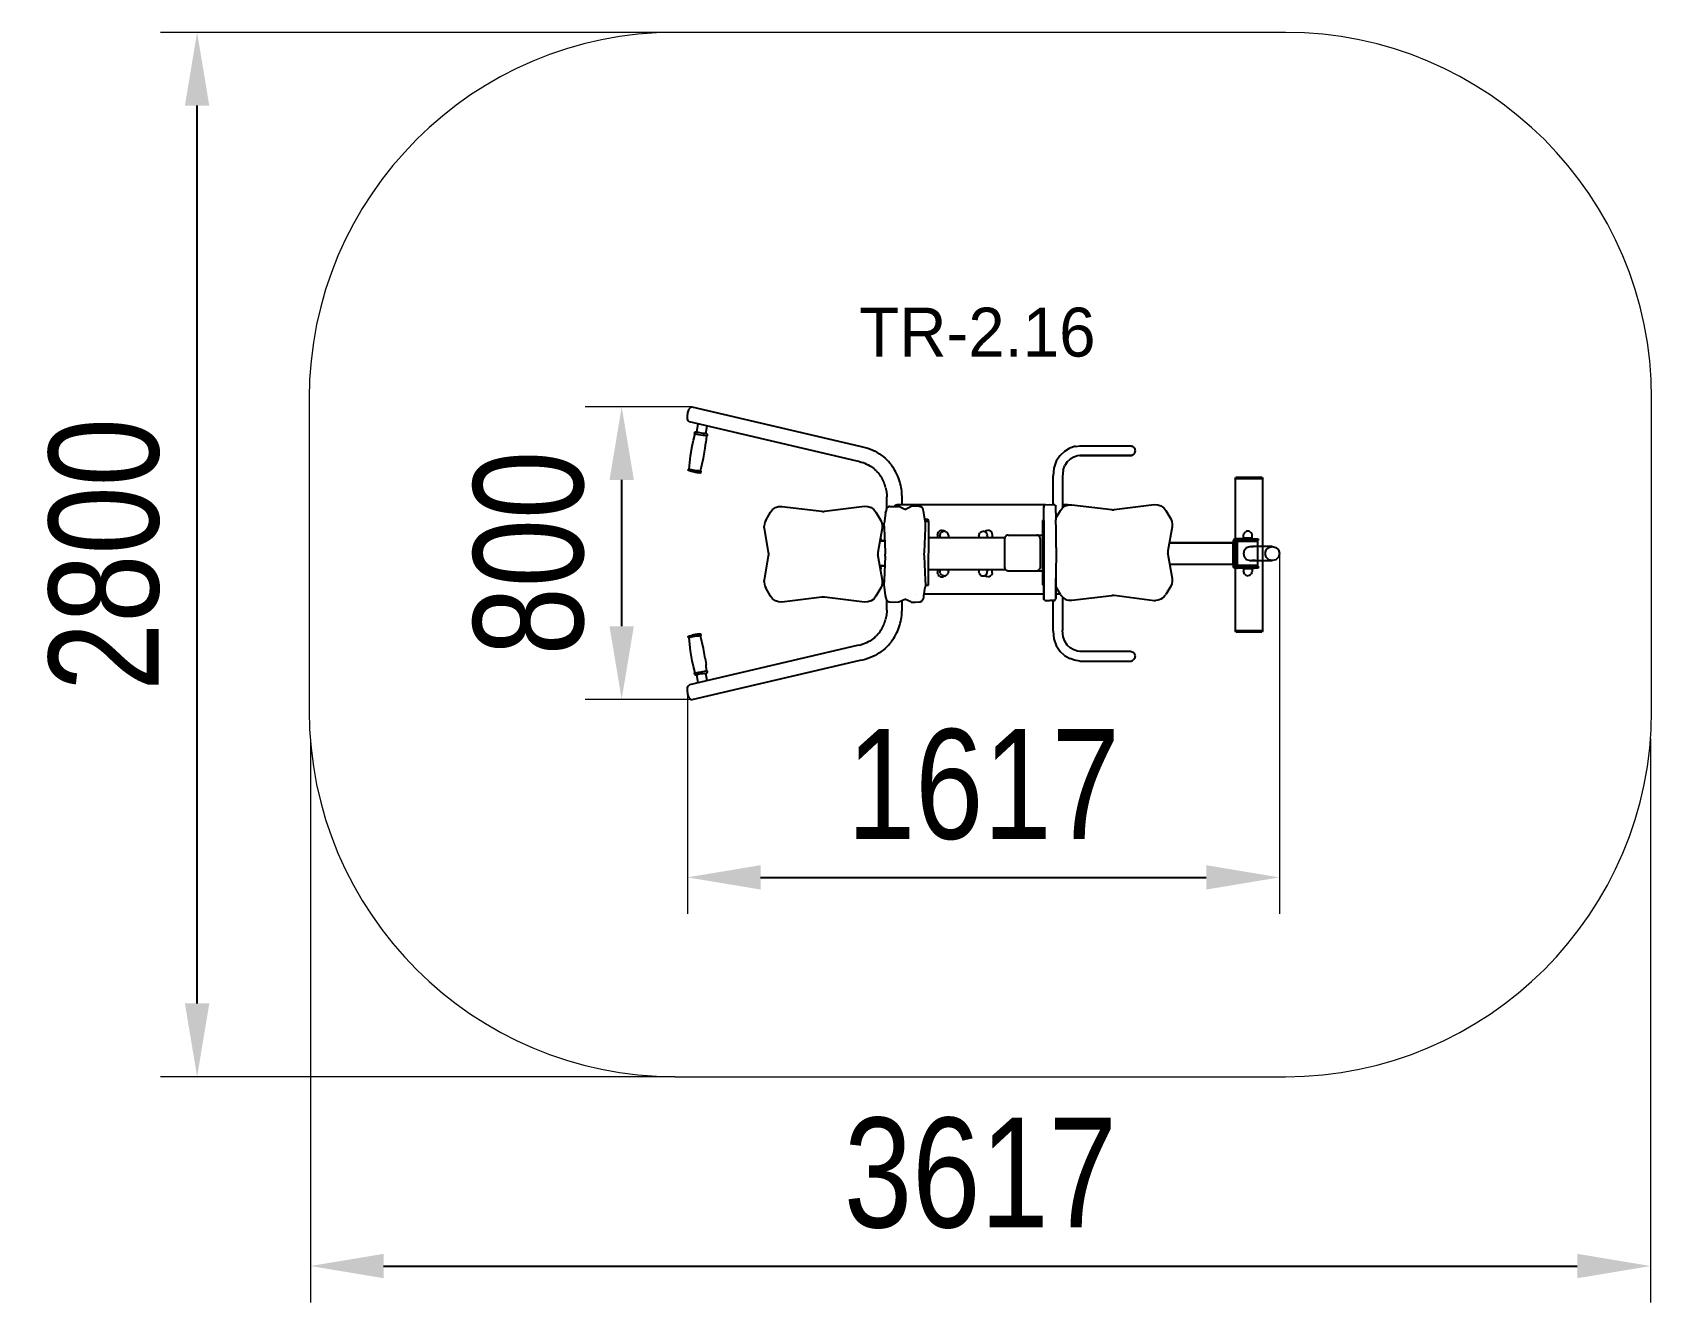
# Model space of a CAD drawing. Header units: millimetres. Extents: x -2631 to 1793, y -2071 to 1400.
import ezdxf

# ---------------------------------------------------------------- set-up
doc = ezdxf.new("R2010")
doc.units = ezdxf.units.MM
for name, color, linetype in [('DIKOM_АРТИКУЛ', 7, 'Continuous'), ('DIKOM_ЗОНА', 80, 'Continuous'), ('DIKOM_ОБЪЕКТ', 7, 'Continuous'), ('DIKOM_РАЗМЕР_ЗОНА', 7, 'Continuous'), ('DIKOM_РАЗМЕР_ОБЪЕКТА', 7, 'Continuous')]:
    doc.layers.add(name, color=color, linetype=linetype)
doc.styles.add('Qitele', font='', dxfattribs={"height": 300})
doc.styles.add('style1', font='arial.ttf', dxfattribs={"width": 0.8})
doc.styles.get('Qitele').set_extended_font_data('Ubuntu')
doc.dimstyles.new('1-50', dxfattribs={"dimtxt": 300, "dimasz": 200, "dimexe": 100, "dimexo": 0, "dimgap": 100, "dimtad": 1, "dimdec": 0, "dimtxsty": 'style1', "dimcen": 0, "dimclrd": 7, "dimclre": 7, "dimadec": 1, "dimazin": 2, "dimtfac": 1, "dimtdec": 0, "dimtmove": 0, "dimatfit": 3, "dimfxl": 0, "dimlwd": 25, "dimlwe": 18, "dimarcsym": 0})

msp = doc.modelspace()

# ---------------------------------------------------------------- texts
at = {"layer": 'DIKOM_АРТИКУЛ', "style": 'Qitele'}
msp.add_text('TR-2.16            ', height=133.567, dxfattribs=at).set_placement((-371.1, 514.2))

# ---------------------------------------------------------------- blocks, each defined once
blk = doc.blocks.new('*D0')
at = {"layer": 'Defpoints', "color": 0, "transparency": 16777216}
for p in [(-2180.5, 1400), (-874.3, 1400), (-874.3, -1453.6)]:
    blk.add_point(p, dxfattribs=at)
at = {"layer": 'DIKOM_РАЗМЕР_ЗОНА', "color": 7, "lineweight": 18, "transparency": 16777216}
for p, q in [((-874.3, 1400), (-2280.5, 1400)), ((-874.3, -1453.6), (-2280.5, -1453.6))]:
    blk.add_line(p, q, dxfattribs=at)
at = {"layer": 'DIKOM_РАЗМЕР_ЗОНА', "color": 7, "lineweight": 25, "transparency": 16777216}
blk.add_line((-2180.5, -1253.6), (-2180.5, 1200), dxfattribs=at)
at = {"layer": 'DIKOM_РАЗМЕР_ЗОНА', "color": 7, "transparency": 16777216}
for points in [[(-2213.8, 1200), (-2147.2, 1200), (-2180.5, 1400)], [(-2213.8, -1253.6), (-2147.2, -1253.6), (-2180.5, -1453.6)]]:
    blk.add_solid(points, dxfattribs=at)
at = {"layer": 'DIKOM_РАЗМЕР_ЗОНА', "color": 0, "transparency": 16777216, "insert": (-2433.7, -26.8), "char_height": 300, "attachment_point": 5, "rotation": 90, "style": 'style1'}
blk.add_mtext('2800', dxfattribs=at)
blk = doc.blocks.new('*D1')
at = {"layer": 'Defpoints', "color": 0, "transparency": 16777216}
for p in [(-1871.1, -530.4), (1790.2, -530.4), (1790.2, -1971)]:
    blk.add_point(p, dxfattribs=at)
at = {"layer": 'DIKOM_РАЗМЕР_ЗОНА', "color": 7, "lineweight": 18, "transparency": 16777216}
for p, q in [((-1871.1, -530.4), (-1871.1, -2071)), ((1790.2, -530.4), (1790.2, -2071))]:
    blk.add_line(p, q, dxfattribs=at)
at = {"layer": 'DIKOM_РАЗМЕР_ЗОНА', "color": 7, "lineweight": 25, "transparency": 16777216}
blk.add_line((-1671.1, -1971), (1590.2, -1971), dxfattribs=at)
at = {"layer": 'DIKOM_РАЗМЕР_ЗОНА', "color": 7, "transparency": 16777216}
for points in [[(-1671.1, -1937.7), (-1671.1, -2004.3), (-1871.1, -1971)], [(1590.2, -1937.7), (1590.2, -2004.3), (1790.2, -1971)]]:
    blk.add_solid(points, dxfattribs=at)
at = {"layer": 'DIKOM_РАЗМЕР_ЗОНА', "color": 0, "transparency": 16777216, "insert": (-40.4, -1717.7), "char_height": 300, "attachment_point": 5, "style": 'style1'}
blk.add_mtext('3617', dxfattribs=at)
blk = doc.blocks.new('*D2')
at = {"layer": 'Defpoints', "color": 0, "transparency": 16777216}
for p in [(776.5, -24, -0.2), (-840.8, -399.9, -0.2), (776.5, -909)]:
    blk.add_point(p, dxfattribs=at)
at = {"layer": 'DIKOM_РАЗМЕР_ОБЪЕКТА', "color": 7, "lineweight": 18, "transparency": 16777216}
for p, q in [((776.5, -24), (776.5, -1009)), ((-840.8, -399.9), (-840.8, -1009))]:
    blk.add_line(p, q, dxfattribs=at)
at = {"layer": 'DIKOM_РАЗМЕР_ОБЪЕКТА', "color": 7, "lineweight": 25, "transparency": 16777216}
blk.add_line((-640.8, -909), (576.5, -909), dxfattribs=at)
at = {"layer": 'DIKOM_РАЗМЕР_ОБЪЕКТА', "color": 7, "transparency": 16777216}
for points in [[(-640.8, -875.7), (-640.8, -942.3), (-840.8, -909)], [(576.5, -875.7), (576.5, -942.3), (776.5, -909)]]:
    blk.add_solid(points, dxfattribs=at)
at = {"layer": 'DIKOM_РАЗМЕР_ОБЪЕКТА', "color": 0, "transparency": 16777216, "insert": (-32.2, -655.8), "char_height": 300, "attachment_point": 5, "style": 'style1'}
blk.add_mtext('1617', dxfattribs=at)
blk = doc.blocks.new('*D3')
at = {"layer": 'Defpoints', "color": 0, "transparency": 16777216}
for p in [(-1020.5, 376.9), (-828.4, 376.9, -0.2), (-831.6, -422.6, -0.2)]:
    blk.add_point(p, dxfattribs=at)
at = {"layer": 'DIKOM_РАЗМЕР_ОБЪЕКТА', "color": 7, "lineweight": 18, "transparency": 16777216}
for p, q in [((-828.4, 376.9), (-1120.5, 376.9)), ((-831.6, -422.6), (-1120.5, -422.6))]:
    blk.add_line(p, q, dxfattribs=at)
at = {"layer": 'DIKOM_РАЗМЕР_ОБЪЕКТА', "color": 7, "lineweight": 25, "transparency": 16777216}
blk.add_line((-1020.5, -222.6), (-1020.5, 176.9), dxfattribs=at)
at = {"layer": 'DIKOM_РАЗМЕР_ОБЪЕКТА', "color": 7, "transparency": 16777216}
for points in [[(-1053.8, 176.9), (-987.2, 176.9), (-1020.5, 376.9)], [(-1053.8, -222.6), (-987.2, -222.6), (-1020.5, -422.6)]]:
    blk.add_solid(points, dxfattribs=at)
at = {"layer": 'DIKOM_РАЗМЕР_ОБЪЕКТА', "color": 0, "transparency": 16777216, "insert": (-1273.7, -22.9), "char_height": 300, "attachment_point": 5, "rotation": 90, "style": 'style1'}
blk.add_mtext('800', dxfattribs=at)

# ---------------------------------------------------------------- dimensions: what is measured, and where the dimension line sits
at = {"layer": 'DIKOM_РАЗМЕР_ЗОНА'}
dim = msp.add_linear_dim(base=(-2180.5, 1400), p1=(-874.3, -1453.6), p2=(-874.3, 1400), angle=90, text='2800', dimstyle='1-50', dxfattribs=at)
dim.commit()
dim.dimension.update_dxf_attribs({"geometry": '*D0', "text_midpoint": (-2433.7, -26.8)})
dim = msp.add_linear_dim(base=(1790.2, -1971), p1=(-1871.1, -530.4), p2=(1790.2, -530.4), text='3617', dimstyle='1-50', dxfattribs=at)
dim.commit()
dim.dimension.update_dxf_attribs({"geometry": '*D1', "text_midpoint": (-40.4, -1717.7)})
at = {"layer": 'DIKOM_РАЗМЕР_ОБЪЕКТА'}
dim = msp.add_linear_dim(base=(-1020.5, 376.8952), p1=(-831.5801, -422.6439, -0.2077), p2=(-828.3995, 376.8952, -0.2077), angle=90, dimstyle='1-50', dxfattribs=at)
dim.commit()
dim.dimension.update_dxf_attribs({"geometry": '*D3', "text_midpoint": (-1273.6719, -22.8743)})
dim = msp.add_linear_dim(base=(776.5, -909), p1=(-840.8, -399.9, -0.2), p2=(776.5, -24, -0.2), dimstyle='1-50', dxfattribs=at)
dim.commit()
dim.dimension.update_dxf_attribs({"geometry": '*D2', "text_midpoint": (-32.2, -655.8)})

# ---------------------------------------------------------------- linework, layer by layer
at = {"layer": 'DIKOM_ЗОНА', "color": 3, "lineweight": 15}
for p, q in [((-1075.7, 1379.7), (-1124.1, 1368.5)), ((-1026.5, 1388.5), (-1075.7, 1379.7)), ((-976.5, 1394.9), (-1026.5, 1388.5)), ((-925.7, 1398.7), (-976.5, 1394.9)), ((-874.3, 1400), (-925.7, 1398.7)), ((793.5, 1400), (-874.3, 1400)), ((844.9, 1398.7), (793.5, 1400)), ((895.6, 1394.9), (844.9, 1398.7)), ((945.6, 1388.5), (895.6, 1394.9)), ((994.8, 1379.7), (945.6, 1388.5)), ((1043.2, 1368.5), (994.8, 1379.7)), ((-1217.9, 1339.3), (-1263.3, 1321.4)), ((-1171.5, 1355), (-1217.9, 1339.3)), ((-1124.1, 1368.5), (-1171.5, 1355)), ((1090.6, 1355), (1043.2, 1368.5)), ((1137.1, 1339.3), (1090.6, 1355)), ((1182.5, 1321.4), (1137.1, 1339.3)), ((-1307.6, 1301.3), (-1350.7, 1279.3)), ((-1263.3, 1321.4), (-1307.6, 1301.3)), ((1226.8, 1301.3), (1182.5, 1321.4)), ((1269.9, 1279.3), (1226.8, 1301.3)), ((-1392.6, 1255.2), (-1433.2, 1229.1)), ((-1350.7, 1279.3), (-1392.6, 1255.2)), ((1311.8, 1255.2), (1269.9, 1279.3)), ((1352.3, 1229.1), (1311.8, 1255.2)), ((-1472.4, 1201.2), (-1510.2, 1171.5)), ((-1433.2, 1229.1), (-1472.4, 1201.2)), ((1391.6, 1201.2), (1352.3, 1229.1)), ((1429.3, 1171.5), (1391.6, 1201.2)), ((-1510.2, 1171.5), (-1546.5, 1140.1)), ((1465.6, 1140.1), (1429.3, 1171.5)), ((-1581.2, 1107), (-1614.3, 1072.2)), ((-1546.5, 1140.1), (-1581.2, 1107)), ((1500.4, 1107), (1465.6, 1140.1)), ((1533.5, 1072.2), (1500.4, 1107)), ((-1614.3, 1072.2), (-1645.8, 1035.9)), ((1564.9, 1035.9), (1533.5, 1072.2)), ((-1645.8, 1035.9), (-1675.5, 998.1)), ((1594.6, 998.1), (1564.9, 1035.9)), ((-1675.5, 998.1), (-1703.4, 958.9)), ((1622.5, 958.9), (1594.6, 998.1)), ((-1703.4, 958.9), (-1729.4, 918.4)), ((1648.6, 918.4), (1622.5, 958.9)), ((-1729.4, 918.4), (-1753.5, 876.5)), ((1672.7, 876.5), (1648.6, 918.4)), ((-1753.5, 876.5), (-1775.6, 833.4)), ((1694.8, 833.4), (1672.7, 876.5)), ((-1775.6, 833.4), (-1795.7, 789.1)), ((1714.8, 789.1), (1694.8, 833.4)), ((-1795.7, 789.1), (-1813.6, 743.7)), ((1732.7, 743.7), (1714.8, 789.1)), ((-1813.6, 743.7), (-1829.3, 697.2)), ((1748.5, 697.2), (1732.7, 743.7)), ((-1829.3, 697.2), (-1842.8, 649.8)), ((1761.9, 649.8), (1748.5, 697.2)), ((-1842.8, 649.8), (-1854, 601.4)), ((1773.1, 601.4), (1761.9, 649.8)), ((-1854, 601.4), (-1862.8, 552.2)), ((1781.9, 552.2), (1773.1, 601.4)), ((-1862.8, 552.2), (-1869.1, 502.2)), ((1788.3, 502.2), (1781.9, 552.2)), ((-1869.1, 502.2), (-1873, 451.5)), ((1792.2, 451.5), (1788.3, 502.2)), ((-1873, 451.5), (-1874.3, 400)), ((1793.5, 400), (1792.2, 451.5)), ((-1874.3, 400), (-1874.3, -453.6)), ((1793.5, -453.6), (1793.5, 400)), ((-1874.3, -453.6), (-1873, -505)), ((1792.2, -505), (1793.5, -453.6)), ((-1873, -505), (-1869.1, -555.8)), ((1788.3, -555.8), (1792.2, -505)), ((-1869.1, -555.8), (-1862.8, -605.8)), ((1781.9, -605.8), (1788.3, -555.8)), ((-1862.8, -605.8), (-1854, -655)), ((1773.1, -655), (1781.9, -605.8)), ((-1854, -655), (-1842.8, -703.3)), ((1761.9, -703.3), (1773.1, -655)), ((-1842.8, -703.3), (-1829.3, -750.8)), ((1748.5, -750.8), (1761.9, -703.3)), ((-1829.3, -750.8), (-1813.6, -797.2)), ((1732.7, -797.2), (1748.5, -750.8)), ((-1813.6, -797.2), (-1795.7, -842.6)), ((1714.8, -842.6), (1732.7, -797.2)), ((-1795.7, -842.6), (-1775.6, -886.9)), ((1694.8, -886.9), (1714.8, -842.6)), ((-1775.6, -886.9), (-1753.5, -930)), ((1672.7, -930), (1694.8, -886.9)), ((-1753.5, -930), (-1729.4, -971.9)), ((-1729.4, -971.9), (-1703.4, -1012.5)), ((1622.5, -1012.5), (1648.6, -971.9)), ((1648.6, -971.9), (1672.7, -930)), ((-1703.4, -1012.5), (-1675.5, -1051.7)), ((1594.6, -1051.7), (1622.5, -1012.5)), ((-1675.5, -1051.7), (-1645.8, -1089.5)), ((1564.9, -1089.5), (1594.6, -1051.7)), ((-1645.8, -1089.5), (-1614.3, -1125.8)), ((1533.5, -1125.8), (1564.9, -1089.5)), ((-1614.3, -1125.8), (-1581.2, -1160.5)), ((1500.4, -1160.5), (1533.5, -1125.8)), ((-1581.2, -1160.5), (-1546.5, -1193.6)), ((-1546.5, -1193.6), (-1510.2, -1225.1)), ((1429.3, -1225.1), (1465.6, -1193.6)), ((1465.6, -1193.6), (1500.4, -1160.5)), ((-1510.2, -1225.1), (-1472.4, -1254.8)), ((1391.6, -1254.8), (1429.3, -1225.1)), ((-1472.4, -1254.8), (-1433.2, -1282.7)), ((-1433.2, -1282.7), (-1392.6, -1308.7)), ((1311.8, -1308.7), (1352.3, -1282.7)), ((1352.3, -1282.7), (1391.6, -1254.8)), ((-1392.6, -1308.7), (-1350.7, -1332.8)), ((1269.9, -1332.8), (1311.8, -1308.7)), ((-1350.7, -1332.8), (-1307.6, -1354.9)), ((-1307.6, -1354.9), (-1263.3, -1374.9)), ((1182.5, -1374.9), (1226.8, -1354.9)), ((1226.8, -1354.9), (1269.9, -1332.8)), ((-1263.3, -1374.9), (-1217.9, -1392.9)), ((-1217.9, -1392.9), (-1171.5, -1408.6)), ((-1171.5, -1408.6), (-1124.1, -1422.1)), ((1043.2, -1422.1), (1090.6, -1408.6)), ((1090.6, -1408.6), (1137.1, -1392.9)), ((1137.1, -1392.9), (1182.5, -1374.9)), ((-1124.1, -1422.1), (-1075.7, -1433.3)), ((-1075.7, -1433.3), (-1026.5, -1442.1)), ((-1026.5, -1442.1), (-976.5, -1448.4)), ((-976.5, -1448.4), (-925.7, -1452.3)), ((-925.7, -1452.3), (-874.3, -1453.6)), ((-874.3, -1453.6), (793.5, -1453.6)), ((793.5, -1453.6), (844.9, -1452.3)), ((844.9, -1452.3), (895.6, -1448.4)), ((895.6, -1448.4), (945.6, -1442.1)), ((945.6, -1442.1), (994.8, -1433.3)), ((994.8, -1433.3), (1043.2, -1422.1))]:
    msp.add_line(p, q, dxfattribs=at)
at = {"layer": 'DIKOM_ОБЪЕКТ'}
for p, q in [((-840.9, 351.1, -0.2), (-840.6, 354.1, -0.2)), ((-840.6, 354.1, -0.2), (-840.1, 357.4, -0.2)), ((-840.1, 357.4, -0.2), (-839.5, 360.6, -0.2)), ((-839.5, 360.6, -0.2), (-838.8, 363.6, -0.2)), ((-838.8, 363.6, -0.2), (-838, 366.2, -0.2)), ((-838, 366.2, -0.2), (-837.3, 368.4, -0.2)), ((-837.3, 368.4, -0.2), (-836.5, 370.1, -0.2)), ((-836.5, 370.1, -0.2), (-835.8, 371.2, -0.2)), ((-832.4, 374.9, -0.2), (-835.8, 371.2, -0.2)), ((-831.6, 375.4, -0.2), (-832.4, 374.9, -0.2)), ((-831.6, 375.4, -0.2), (-828.4, 376.9, -0.2)), ((-828.4, 376.9, -0.2), (-369.7, 269.5, -0.2)), ((-841.1, 348.5, -0.2), (-840.9, 351.1, -0.2)), ((-841.1, 346.3, -0.2), (-841.1, 348.5, -0.2)), ((-840.9, 344.6, -0.2), (-841.1, 346.3, -0.2)), ((-840.6, 343.6, -0.2), (-840.9, 344.6, -0.2)), ((-838.7, 338.8, -0.2), (-840.6, 343.6, -0.2)), ((-836.2, 336.4, -0.2), (-838.7, 338.8, -0.2)), ((-835.5, 335.8, -0.2), (-836.2, 336.4, -0.2)), ((-377.5, 228.6, -0.2), (-835.5, 335.8, -0.2)), ((-815.6, 307.8, -0.2), (-811.7, 330.3, -0.2)), ((-790.5, 303.5, -0.2), (-786.9, 324.5, -0.2)), ((-832.2, 242.6, -0.2), (-827.6, 269.7, -0.2)), ((-827.6, 269.7, -0.2), (-824.1, 285.5, -0.2)), ((-824.1, 285.5, -0.2), (-819.6, 302.8, -0.2)), ((-821.6, 305.6, -0.2), (-821.5, 305.7, -0.2)), ((-821.6, 305.4, -0.2), (-821.6, 305.6, -0.2)), ((-821.6, 305.3, -0.2), (-821.6, 305.4, -0.2)), ((-821.6, 305.1, -0.2), (-821.6, 305.3, -0.2)), ((-821.6, 305, -0.2), (-821.6, 305.1, -0.2)), ((-821.5, 304.8, -0.2), (-821.6, 305, -0.2)), ((-821.5, 305.9, -0.2), (-821.4, 306.1, -0.2)), ((-821.5, 305.7, -0.2), (-821.5, 305.9, -0.2)), ((-821.5, 304.7, -0.2), (-821.5, 304.8, -0.2)), ((-821.5, 304.5, -0.2), (-821.5, 304.7, -0.2)), ((-821.4, 304.4, -0.2), (-821.5, 304.5, -0.2)), ((-821.3, 306.4, -0.2), (-821.4, 306.3, -0.2)), ((-821.4, 306.3, -0.2), (-821.4, 306.1, -0.2)), ((-821.3, 304.2, -0.2), (-821.4, 304.4, -0.2)), ((-821.2, 306.7, -0.2), (-821.3, 306.6, -0.2)), ((-821.3, 306.6, -0.2), (-821.3, 306.4, -0.2)), ((-821.3, 304.1, -0.2), (-821.3, 304.2, -0.2)), ((-821.2, 304, -0.2), (-821.3, 304.1, -0.2)), ((-821.1, 306.9, -0.2), (-821.2, 306.7, -0.2)), ((-821.1, 303.8, -0.2), (-821.2, 304, -0.2)), ((-821, 307, -0.2), (-821.1, 306.9, -0.2)), ((-821, 303.7, -0.2), (-821.1, 303.8, -0.2)), ((-820.9, 307.1, -0.2), (-821, 307, -0.2)), ((-820.9, 303.6, -0.2), (-821, 303.7, -0.2)), ((-820.8, 307.2, -0.2), (-820.9, 307.1, -0.2)), ((-820.8, 303.4, -0.2), (-820.9, 303.6, -0.2)), ((-820.7, 307.3, -0.2), (-820.8, 307.2, -0.2)), ((-820.6, 303.3, -0.2), (-820.8, 303.4, -0.2)), ((-820.6, 307.4, -0.2), (-820.7, 307.3, -0.2)), ((-820.5, 307.4, -0.2), (-820.6, 307.4, -0.2)), ((-820.5, 303.2, -0.2), (-820.6, 303.3, -0.2)), ((-820.4, 307.5, -0.2), (-820.5, 307.4, -0.2)), ((-820.4, 303.1, -0.2), (-820.5, 303.2, -0.2)), ((-820.3, 307.6, -0.2), (-820.4, 307.5, -0.2)), ((-820.2, 303.1, -0.2), (-820.4, 303.1, -0.2)), ((-820.1, 307.7, -0.2), (-820.3, 307.6, -0.2)), ((-820, 303, -0.2), (-820.2, 303.1, -0.2)), ((-820, 307.8, -0.2), (-820.1, 307.7, -0.2)), ((-819.9, 307.8, -0.2), (-820, 307.8, -0.2)), ((-819.8, 302.9, -0.2), (-820, 303, -0.2)), ((-819.8, 307.9, -0.2), (-819.9, 307.8, -0.2)), ((-819.9, 307.8, -0.2), (-819.9, 307.8, -0.2)), ((-819.7, 307.9, -0.2), (-819.8, 307.9, -0.2)), ((-819.6, 302.8, -0.2), (-819.8, 302.9, -0.2)), ((-819.6, 307.9, -0.2), (-819.7, 307.9, -0.2)), ((-819.4, 307.9, -0.2), (-819.6, 307.9, -0.2)), ((-817.8, 302.3, -0.2), (-819.6, 302.8, -0.2)), ((-819.2, 308, -0.2), (-819.4, 307.9, -0.2)), ((-818.9, 308, -0.2), (-819.2, 308, -0.2)), ((-818.7, 308, -0.2), (-818.9, 308, -0.2)), ((-818.4, 308, -0.2), (-818.7, 308, -0.2)), ((-817.8, 308, -0.2), (-818.4, 308, -0.2)), ((-817.2, 307.9, -0.2), (-817.8, 308, -0.2)), ((-814.3, 301.6, -0.2), (-817.8, 302.3, -0.2)), ((-815.5, 307.8, -0.2), (-817.2, 307.9, -0.2)), ((-815.5, 307.8, -0.2), (-812.3, 307.4, -0.2)), ((-809.6, 300.7, -0.2), (-814.3, 301.6, -0.2)), ((-812.3, 307.4, -0.2), (-811.3, 307.2, -0.2)), ((-811.3, 307.2, -0.2), (-807.5, 306.7, -0.2)), ((-804.3, 299.8, -0.2), (-809.6, 300.7, -0.2)), ((-807.5, 306.7, -0.2), (-803.1, 305.9, -0.2)), ((-798.9, 298.9, -0.2), (-804.3, 299.8, -0.2)), ((-803.1, 305.9, -0.2), (-798.8, 305.2, -0.2)), ((-794.2, 298.2, -0.2), (-798.9, 298.9, -0.2)), ((-798.8, 305.2, -0.2), (-795, 304.5, -0.2)), ((-794.1, 304.3, -0.2), (-795, 304.5, -0.2)), ((-790.6, 297.7, -0.2), (-794.2, 298.2, -0.2)), ((-790.9, 303.6, -0.2), (-794.1, 304.3, -0.2)), ((-792.1, 263.7, -0.2), (-790.2, 279.8, -0.2)), ((-789.3, 303.2, -0.2), (-790.9, 303.6, -0.2)), ((-790.6, 297.7, -0.2), (-788.7, 297.6, -0.2)), ((-788.7, 297.6, -0.2), (-790.2, 279.8, -0.2)), ((-788.7, 303.1, -0.2), (-789.3, 303.2, -0.2)), ((-788.1, 302.9, -0.2), (-788.7, 303.1, -0.2)), ((-788.7, 297.6, -0.2), (-788.5, 297.6, -0.2)), ((-788.3, 297.6, -0.2), (-788.5, 297.6, -0.2)), ((-788.3, 297.6, -0.2), (-788.1, 297.6, -0.2)), ((-787.9, 302.8, -0.2), (-788.1, 302.9, -0.2)), ((-787.9, 297.7, -0.2), (-788.1, 297.6, -0.2)), ((-787.6, 302.7, -0.2), (-787.9, 302.8, -0.2)), ((-787.9, 297.7, -0.2), (-787.7, 297.7, -0.2)), ((-787.6, 297.8, -0.2), (-787.7, 297.7, -0.2)), ((-787.4, 302.6, -0.2), (-787.6, 302.7, -0.2)), ((-787.6, 297.8, -0.2), (-787.4, 297.8, -0.2)), ((-787.2, 302.5, -0.2), (-787.4, 302.6, -0.2)), ((-787.3, 297.9, -0.2), (-787.4, 297.8, -0.2)), ((-787.3, 297.9, -0.2), (-787.1, 298, -0.2)), ((-787, 302.4, -0.2), (-787.2, 302.5, -0.2)), ((-787, 298.1, -0.2), (-787.1, 298, -0.2)), ((-786.9, 302.3, -0.2), (-787, 302.4, -0.2)), ((-787, 302.4, -0.2), (-787, 302.4, -0.2)), ((-787, 298.1, -0.2), (-786.9, 298.2, -0.2)), ((-786.8, 302.2, -0.2), (-786.9, 302.3, -0.2)), ((-786.7, 298.3, -0.2), (-786.9, 298.2, -0.2)), ((-786.7, 302.2, -0.2), (-786.8, 302.2, -0.2)), ((-786.7, 302.1, -0.2), (-786.7, 302.2, -0.2)), ((-786.6, 302.1, -0.2), (-786.7, 302.1, -0.2)), ((-786.7, 298.3, -0.2), (-786.6, 298.4, -0.2)), ((-786.5, 301.9, -0.2), (-786.6, 302.1, -0.2)), ((-786.6, 298.4, -0.2), (-786.5, 298.5, -0.2)), ((-786.4, 301.7, -0.2), (-786.5, 301.9, -0.2)), ((-786.5, 298.5, -0.2), (-786.4, 298.6, -0.2)), ((-786.3, 301.6, -0.2), (-786.4, 301.7, -0.2)), ((-786.4, 298.6, -0.2), (-786.3, 298.7, -0.2)), ((-786.2, 301.5, -0.2), (-786.3, 301.6, -0.2)), ((-786.3, 298.9, -0.2), (-786.2, 299, -0.2)), ((-786.3, 298.7, -0.2), (-786.3, 298.9, -0.2)), ((-786.2, 301.4, -0.2), (-786.2, 301.5, -0.2)), ((-786.1, 301.3, -0.2), (-786.2, 301.4, -0.2)), ((-786.2, 299, -0.2), (-786.1, 299.1, -0.2)), ((-786, 301.2, -0.2), (-786.1, 301.3, -0.2)), ((-786.1, 299.3, -0.2), (-786, 299.4, -0.2)), ((-786.1, 299.1, -0.2), (-786.1, 299.3, -0.2)), ((-786, 301.1, -0.2), (-786, 301.2, -0.2)), ((-786, 300.9, -0.2), (-786, 301.1, -0.2)), ((-785.9, 300.8, -0.2), (-786, 300.9, -0.2)), ((-786, 299.6, -0.2), (-785.9, 299.8, -0.2)), ((-786, 299.4, -0.2), (-786, 299.6, -0.2)), ((-785.9, 300.6, -0.2), (-785.9, 300.8, -0.2)), ((-785.9, 300.4, -0.2), (-785.9, 300.6, -0.2)), ((-785.9, 300.3, -0.2), (-785.9, 300.4, -0.2)), ((-785.9, 300.1, -0.2), (-785.9, 300.3, -0.2)), ((-785.9, 299.9, -0.2), (-785.9, 300.1, -0.2)), ((-785.9, 299.8, -0.2), (-785.9, 299.9, -0.2)), ((-369.7, 269.5, -0.2), (-362.3, 267.9, -0.2)), ((-362.3, 267.9, -0.2), (-354.9, 266, -0.2)), ((-354.9, 266, -0.2), (-347.9, 263.8, -0.2)), ((216.9, 268.1, -0.2), (203.7, 263.6, -0.2)), ((219, 268.5, -0.2), (216.9, 268.1, -0.2)), ((219, 268.5, -0.2), (231.6, 270.1, -0.2)), ((231.6, 270.1, -0.2), (371.4, 270.1, -0.2)), ((371.4, 270.1, -0.2), (373.5, 269.7, -0.2)), ((371.4, 270.1, -0.2), (373.5, 269.7, -0.2)), ((373.5, 269.7, -0.2), (375.6, 268.7, -0.2)), ((375.6, 268.7, -0.2), (373.5, 269.7, -0.2)), ((375.6, 268.7, -0.2), (377.7, 266.9, -0.2)), ((377.7, 266.9, -0.2), (379.2, 265.5, -0.2)), ((379.2, 265.5, -0.2), (380.5, 263.6, -0.2)), ((-835.7, 206.9, -0.2), (-832.2, 242.6, -0.2)), ((-805, 201.8, -0.2), (-796.7, 236.6, -0.2)), ((-796.7, 236.6, -0.2), (-792.1, 263.7, -0.2)), ((-371.6, 227.3, -0.2), (-377.5, 228.6, -0.2)), ((-371.6, 227.3, -0.2), (-366.1, 225.9, -0.2)), ((-366.1, 225.9, -0.2), (-361, 224.3, -0.2)), ((-361, 224.3, -0.2), (-356.1, 222.5, -0.2)), ((-356.1, 222.5, -0.2), (-351.4, 220.5, -0.2)), ((-347.9, 263.8, -0.2), (-341, 261.3, -0.2)), ((-341, 261.3, -0.2), (-334.5, 258.5, -0.2)), ((-334.5, 258.5, -0.2), (-328.2, 255.4, -0.2)), ((-328.2, 255.4, -0.2), (-322.2, 252.1, -0.2)), ((-322.2, 252.1, -0.2), (-316.5, 248.5, -0.2)), ((-316.5, 248.5, -0.2), (-311.1, 244.7, -0.2)), ((-311.1, 244.7, -0.2), (-305.9, 240.8, -0.2)), ((-305.9, 240.8, -0.2), (-301, 236.6, -0.2)), ((-301, 236.6, -0.2), (-300.5, 236.2, -0.2)), ((-300.5, 236.2, -0.2), (-295.9, 231.8, -0.2)), ((-291.6, 227.4, -0.2), (-295.9, 231.8, -0.2)), ((-287.5, 222.7, -0.2), (-291.6, 227.4, -0.2)), ((-283.7, 218, -0.2), (-287.5, 222.7, -0.2)), ((166.8, 228, -0.2), (160.3, 209.5, -0.2)), ((176.3, 242.6, -0.2), (166.8, 228, -0.2)), ((177.4, 243.9, -0.2), (176.3, 242.6, -0.2)), ((189.1, 254.9, -0.2), (177.4, 243.9, -0.2)), ((201.9, 262.6, -0.2), (189.1, 254.9, -0.2)), ((197.1, 226.4, -0.2), (190.5, 216.2, -0.2)), ((197.1, 226.4, -0.2), (205.1, 233.9, -0.2)), ((203.7, 263.6, -0.2), (201.9, 262.6, -0.2)), ((214.6, 239.6, -0.2), (205.1, 233.9, -0.2)), ((225.2, 243.2, -0.2), (214.6, 239.6, -0.2)), ((231.3, 243.9, -0.2), (225.2, 243.2, -0.2)), ((370.3, 243.9, -0.2), (231.3, 243.9, -0.2)), ((231.3, 243.9, -0.2), (233.5, 243.9, -0.2)), ((233.5, 243.9, -0.2), (372.4, 243.9, -0.2)), ((372.4, 243.9, -0.2), (370.3, 243.9, -0.2)), ((372.4, 243.9, -0.2), (370.3, 243.9, -0.2)), ((374.6, 244.6, -0.2), (372.4, 243.9, -0.2)), ((372.4, 243.9, -0.2), (374.6, 244.6, -0.2)), ((376.5, 245.9, -0.2), (374.6, 244.6, -0.2)), ((374.6, 244.6, -0.2), (376.5, 245.9, -0.2)), ((378.5, 247.6, -0.2), (376.5, 245.9, -0.2)), ((379.9, 249.3, -0.2), (378.5, 247.6, -0.2)), ((381, 251.3, -0.2), (379.9, 249.3, -0.2)), ((380.5, 263.6, -0.2), (381.4, 261.4, -0.2)), ((381.7, 253.7, -0.2), (381, 251.3, -0.2)), ((381.4, 261.4, -0.2), (381.9, 258.9, -0.2)), ((382.1, 256.3, -0.2), (381.7, 253.7, -0.2)), ((381.9, 258.9, -0.2), (382.1, 256.3, -0.2)), ((-838.4, 205, -0.2), (-838.3, 205.2, -0.2)), ((-838.4, 204.8, -0.2), (-838.4, 205, -0.2)), ((-838.4, 204.6, -0.2), (-838.4, 204.8, -0.2)), ((-838.4, 204.4, -0.2), (-838.4, 204.6, -0.2)), ((-838.4, 204.2, -0.2), (-838.4, 204.4, -0.2)), ((-838.4, 204.1, -0.2), (-838.4, 204.2, -0.2)), ((-838.4, 203.9, -0.2), (-838.4, 204.1, -0.2)), ((-838.4, 203.8, -0.2), (-838.4, 203.9, -0.2)), ((-838.3, 203.6, -0.2), (-838.4, 203.8, -0.2)), ((-838.3, 205.4, -0.2), (-838.2, 205.5, -0.2)), ((-838.3, 205.2, -0.2), (-838.3, 205.4, -0.2)), ((-838.3, 205.4, -0.2), (-838.3, 205.4, -0.2)), ((-838.3, 203.5, -0.2), (-838.3, 203.6, -0.2)), ((-838.2, 203.4, -0.2), (-838.3, 203.5, -0.2)), ((-838.2, 205.6, -0.2), (-838.1, 205.7, -0.2)), ((-838.2, 205.5, -0.2), (-838.2, 205.6, -0.2)), ((-838.2, 205.6, -0.2), (-838.2, 205.6, -0.2)), ((-838.1, 203.3, -0.2), (-838.2, 203.4, -0.2)), ((-838.1, 205.8, -0.2), (-838, 205.9, -0.2)), ((-838.1, 205.7, -0.2), (-838.1, 205.8, -0.2)), ((-838.1, 205.8, -0.2), (-838.1, 205.8, -0.2)), ((-838.1, 203.1, -0.2), (-838.1, 203.3, -0.2)), ((-838, 203, -0.2), (-838.1, 203.1, -0.2)), ((-838, 205.9, -0.2), (-838, 206, -0.2)), ((-838, 206, -0.2), (-837.9, 206, -0.2)), ((-837.9, 202.9, -0.2), (-838, 203, -0.2)), ((-837.9, 206.1, -0.2), (-837.8, 206.2, -0.2)), ((-837.9, 206, -0.2), (-837.9, 206.1, -0.2)), ((-837.8, 202.8, -0.2), (-837.9, 202.9, -0.2)), ((-837.8, 206.2, -0.2), (-837.7, 206.2, -0.2)), ((-837.7, 202.7, -0.2), (-837.8, 202.8, -0.2)), ((-837.7, 206.3, -0.2), (-837.6, 206.4, -0.2)), ((-837.7, 206.2, -0.2), (-837.7, 206.3, -0.2)), ((-837.6, 202.7, -0.2), (-837.7, 202.7, -0.2)), ((-837.6, 206.4, -0.2), (-837.5, 206.4, -0.2)), ((-837.5, 202.6, -0.2), (-837.6, 202.7, -0.2)), ((-837.5, 206.4, -0.2), (-837.4, 206.5, -0.2)), ((-837.4, 202.5, -0.2), (-837.5, 202.6, -0.2)), ((-837.4, 206.5, -0.2), (-837.3, 206.5, -0.2)), ((-837.3, 202.4, -0.2), (-837.4, 202.5, -0.2)), ((-837.3, 206.5, -0.2), (-837.2, 206.6, -0.2)), ((-837.2, 202.3, -0.2), (-837.3, 202.4, -0.2)), ((-837.2, 206.6, -0.2), (-837.1, 206.7, -0.2)), ((-837.2, 206.6, -0.2), (-837.2, 206.6, -0.2)), ((-837, 202.2, -0.2), (-837.2, 202.3, -0.2)), ((-837.1, 206.7, -0.2), (-836.9, 206.7, -0.2)), ((-836.8, 202.1, -0.2), (-837, 202.2, -0.2)), ((-836.9, 206.7, -0.2), (-836.8, 206.8, -0.2)), ((-836.8, 206.8, -0.2), (-836.7, 206.8, -0.2)), ((-836.7, 202.1, -0.2), (-836.8, 202.1, -0.2)), ((-836.7, 206.8, -0.2), (-836.6, 206.9, -0.2)), ((-836.5, 202, -0.2), (-836.7, 202.1, -0.2)), ((-836.6, 206.9, -0.2), (-836.5, 206.9, -0.2)), ((-836.5, 206.9, -0.2), (-836.4, 206.9, -0.2)), ((-834.7, 201.5, -0.2), (-836.5, 202, -0.2)), ((-836.4, 206.9, -0.2), (-836.2, 206.9, -0.2)), ((-836.2, 206.9, -0.2), (-836.1, 206.9, -0.2)), ((-836.1, 206.9, -0.2), (-836, 206.9, -0.2)), ((-836, 206.9, -0.2), (-835.8, 207, -0.2)), ((-835.7, 206.9, -0.2), (-835.8, 207, -0.2)), ((-833.9, 206.5, -0.2), (-835.7, 206.9, -0.2)), ((-830.3, 200.5, -0.2), (-834.7, 201.5, -0.2)), ((-833.9, 206.5, -0.2), (-830.4, 205.8, -0.2)), ((-830.4, 205.8, -0.2), (-825.8, 204.9, -0.2)), ((-828, 200, -0.2), (-830.3, 200.5, -0.2)), ((-825.6, 199.6, -0.2), (-828, 200, -0.2)), ((-825.8, 204.9, -0.2), (-820.5, 204, -0.2)), ((-823.6, 199.2, -0.2), (-825.6, 199.6, -0.2)), ((-823.6, 199.2, -0.2), (-821.3, 198.8, -0.2)), ((-821.3, 198.8, -0.2), (-819, 198.4, -0.2)), ((-820.5, 204, -0.2), (-815.1, 203.1, -0.2)), ((-819, 198.4, -0.2), (-817, 198.1, -0.2)), ((-817, 198.1, -0.2), (-814.6, 197.7, -0.2)), ((-815.1, 203.1, -0.2), (-810.4, 202.4, -0.2)), ((-814.6, 197.7, -0.2), (-812.2, 197.4, -0.2)), ((-812.2, 197.4, -0.2), (-807.7, 197, -0.2)), ((-810.4, 202.4, -0.2), (-806.9, 201.9, -0.2)), ((-807.7, 197, -0.2), (-805.8, 196.8, -0.2)), ((-806.9, 201.9, -0.2), (-805, 201.8, -0.2)), ((-805.8, 196.8, -0.2), (-805.7, 196.8, -0.2)), ((-805.7, 196.8, -0.2), (-805.5, 196.8, -0.2)), ((-805.5, 196.8, -0.2), (-805.4, 196.9, -0.2)), ((-805.1, 196.9, -0.2), (-805.4, 196.9, -0.2)), ((-805.1, 196.9, -0.2), (-804.9, 197, -0.2)), ((-804.9, 201.7, -0.2), (-805, 201.8, -0.2)), ((-804.8, 201.7, -0.2), (-804.9, 201.7, -0.2)), ((-804.8, 197, -0.2), (-804.9, 197, -0.2)), ((-804.6, 201.6, -0.2), (-804.8, 201.7, -0.2)), ((-804.8, 197, -0.2), (-804.7, 197, -0.2)), ((-804.6, 197.1, -0.2), (-804.7, 197, -0.2)), ((-804.5, 201.6, -0.2), (-804.6, 201.6, -0.2)), ((-804.6, 197.1, -0.2), (-804.5, 197.1, -0.2)), ((-804.4, 201.5, -0.2), (-804.5, 201.6, -0.2)), ((-804.5, 197.1, -0.2), (-804.4, 197.2, -0.2)), ((-804.3, 201.4, -0.2), (-804.4, 201.5, -0.2)), ((-804.4, 197.2, -0.2), (-804.2, 197.2, -0.2)), ((-804.2, 201.4, -0.2), (-804.3, 201.4, -0.2)), ((-804.1, 201.3, -0.2), (-804.2, 201.4, -0.2)), ((-804.2, 197.2, -0.2), (-804.1, 197.3, -0.2)), ((-804, 201.2, -0.2), (-804.1, 201.3, -0.2)), ((-804.1, 197.3, -0.2), (-804, 197.4, -0.2)), ((-803.9, 201.2, -0.2), (-804, 201.2, -0.2)), ((-804, 197.4, -0.2), (-803.9, 197.5, -0.2)), ((-803.8, 201.1, -0.2), (-803.9, 201.2, -0.2)), ((-803.9, 197.5, -0.2), (-803.8, 197.6, -0.2)), ((-803.7, 201, -0.2), (-803.8, 201.1, -0.2)), ((-803.8, 197.6, -0.2), (-803.7, 197.7, -0.2)), ((-803.7, 200.9, -0.2), (-803.7, 201, -0.2)), ((-803.6, 200.8, -0.2), (-803.7, 200.9, -0.2)), ((-803.7, 197.7, -0.2), (-803.6, 197.8, -0.2)), ((-803.5, 200.8, -0.2), (-803.6, 200.8, -0.2)), ((-803.6, 197.8, -0.2), (-803.5, 197.9, -0.2)), ((-803.5, 200.7, -0.2), (-803.5, 200.8, -0.2)), ((-803.4, 200.6, -0.2), (-803.5, 200.7, -0.2)), ((-803.5, 197.9, -0.2), (-803.4, 198, -0.2)), ((-803.4, 200.5, -0.2), (-803.4, 200.6, -0.2)), ((-803.3, 200.4, -0.2), (-803.4, 200.5, -0.2)), ((-803.4, 198.2, -0.2), (-803.3, 198.3, -0.2)), ((-803.4, 198, -0.2), (-803.4, 198.2, -0.2)), ((-803.3, 200.3, -0.2), (-803.3, 200.4, -0.2)), ((-803.2, 200.3, -0.2), (-803.3, 200.3, -0.2)), ((-803.3, 198.3, -0.2), (-803.2, 198.5, -0.2)), ((-803.2, 200.2, -0.2), (-803.2, 200.3, -0.2)), ((-803.2, 200.1, -0.2), (-803.2, 200.2, -0.2)), ((-803.2, 200, -0.2), (-803.2, 200.1, -0.2)), ((-803.1, 199.9, -0.2), (-803.2, 200, -0.2)), ((-803.2, 198.6, -0.2), (-803.1, 198.8, -0.2)), ((-803.2, 198.5, -0.2), (-803.2, 198.6, -0.2)), ((-803.1, 199.8, -0.2), (-803.1, 199.9, -0.2)), ((-803.1, 199.7, -0.2), (-803.1, 199.8, -0.2)), ((-803.1, 199.8, -0.2), (-803.1, 199.8, -0.2)), ((-803.1, 199.6, -0.2), (-803.1, 199.7, -0.2)), ((-803.1, 199.5, -0.2), (-803.1, 199.6, -0.2)), ((-803.1, 199.4, -0.2), (-803.1, 199.5, -0.2)), ((-803.1, 199.5, -0.2), (-803.1, 199.5, -0.2)), ((-803.1, 199.2, -0.2), (-803.1, 199.4, -0.2)), ((-803.1, 199, -0.2), (-803.1, 199.2, -0.2)), ((-803.1, 198.8, -0.2), (-803.1, 199, -0.2)), ((-351.4, 220.5, -0.2), (-347, 218.3, -0.2)), ((-347, 218.3, -0.2), (-342.8, 216, -0.2)), ((-342.8, 216, -0.2), (-338.8, 213.5, -0.2)), ((-338.8, 213.5, -0.2), (-335, 210.9, -0.2)), ((-335, 210.9, -0.2), (-331.5, 208.2, -0.2)), ((-331.5, 208.2, -0.2), (-328.6, 205.7, -0.2)), ((-325.4, 202.7, -0.2), (-328.6, 205.7, -0.2)), ((-325.4, 202.7, -0.2), (-322.4, 199.6, -0.2)), ((-322.4, 199.6, -0.2), (-319.6, 196.4, -0.2)), ((-317, 193.1, -0.2), (-319.6, 196.4, -0.2)), ((-314.5, 189.7, -0.2), (-317, 193.1, -0.2)), ((-312.2, 186.2, -0.2), (-314.5, 189.7, -0.2)), ((-310, 182.7, -0.2), (-312.2, 186.2, -0.2)), ((-308.1, 179.1, -0.2), (-310, 182.7, -0.2)), ((-306.3, 175.4, -0.2), (-308.1, 179.1, -0.2)), ((-280.2, 213.1, -0.2), (-283.7, 218, -0.2)), ((-276.9, 208.2, -0.2), (-280.2, 213.1, -0.2)), ((-273.9, 203.1, -0.2), (-276.9, 208.2, -0.2)), ((-271.1, 198, -0.2), (-273.9, 203.1, -0.2)), ((-268.5, 192.9, -0.2), (-271.1, 198, -0.2)), ((-266.2, 187.7, -0.2), (-268.5, 192.9, -0.2)), ((-264.1, 182.5, -0.2), (-266.2, 187.7, -0.2)), ((-262.3, 177.3, -0.2), (-264.1, 182.5, -0.2)), ((-260.6, 172.1, -0.2), (-262.3, 177.3, -0.2)), ((160.3, 209.5, -0.2), (158, 188.2, -0.2)), ((158, 109.3, -0.2), (158, 188.2, -0.2)), ((186, 203.6, -0.2), (184.2, 186.7, -0.2)), ((184.2, 186.7, -0.2), (184.2, 101.3, -0.2)), ((186, 203.6, -0.2), (190.5, 216.2, -0.2)), ((655.3, 180.1, -0.2), (657.2, 184, -0.2)), ((656.2, 180.1, -0.2), (655.3, 180.1, -0.2)), ((655.3, 180.1, -0.2), (655.3, -234.2, -0.2)), ((656.2, 180.1, -0.2), (655.3, 180.1, -0.2)), ((659, 180.1, -0.2), (656.2, 180.1, -0.2)), ((659, 180.1, -0.2), (656.2, 180.1, -0.2)), ((658.3, 184, -0.2), (657.2, 184, -0.2)), ((657.2, 184, -0.2), (658.1, 184, -0.2)), ((658.1, 184, -0.2), (660.8, 184, -0.2)), ((661, 184, -0.2), (658.3, 184, -0.2)), ((663.4, 180.1, -0.2), (659, 180.1, -0.2)), ((660.8, 184, -0.2), (665, 184, -0.2)), ((665.3, 184, -0.2), (661, 184, -0.2)), ((669.2, 180.1, -0.2), (663.4, 180.1, -0.2)), ((665, 184, -0.2), (670.5, 184, -0.2)), ((671, 184, -0.2), (665.3, 184, -0.2)), ((676.3, 180.1, -0.2), (669.2, 180.1, -0.2)), ((670.5, 184, -0.2), (677.1, 184, -0.2)), ((677.7, 184, -0.2), (671, 184, -0.2)), ((684.2, 180.1, -0.2), (676.3, 180.1, -0.2)), ((677.1, 184, -0.2), (684.7, 184, -0.2)), ((685.3, 184, -0.2), (677.7, 184, -0.2)), ((692.9, 180.1, -0.2), (684.2, 180.1, -0.2)), ((684.7, 184, -0.2), (692.9, 184, -0.2)), ((693.6, 184, -0.2), (685.3, 184, -0.2)), ((692.9, 184, -0.2), (701.2, 184, -0.2)), ((701.6, 180.1, -0.2), (692.9, 180.1, -0.2)), ((701.8, 184, -0.2), (693.6, 184, -0.2)), ((701.2, 184, -0.2), (708.8, 184, -0.2)), ((709.7, 180.1, -0.2), (701.6, 180.1, -0.2)), ((709.4, 184, -0.2), (701.8, 184, -0.2)), ((708.8, 184, -0.2), (715.5, 184, -0.2)), ((716, 184, -0.2), (709.4, 184, -0.2)), ((716.7, 180.1, -0.2), (709.7, 180.1, -0.2)), ((715.5, 184, -0.2), (721.2, 184, -0.2)), ((721.6, 184, -0.2), (716, 184, -0.2)), ((722.7, 180.1, -0.2), (716.7, 180.1, -0.2)), ((721.2, 184, -0.2), (725.5, 184, -0.2)), ((725.8, 184, -0.2), (721.6, 184, -0.2)), ((727.2, 180.1, -0.2), (722.7, 180.1, -0.2)), ((725.5, 184, -0.2), (728.3, 184, -0.2)), ((728.4, 184, -0.2), (725.8, 184, -0.2)), ((730.2, 180.1, -0.2), (727.2, 180.1, -0.2)), ((728.3, 184, -0.2), (729.3, 184, -0.2)), ((729.3, 184, -0.2), (728.4, 184, -0.2)), ((729.3, 184, -0.2), (731.2, 180.1, -0.2)), ((731.2, 180.1, -0.2), (730.2, 180.1, -0.2)), ((731.2, 180.1, -0.2), (730.2, 180.1, -0.2)), ((731.2, -234.2, -0.2), (731.2, 180.1, -0.2)), ((-304.6, 171.7, -0.2), (-306.3, 175.4, -0.2)), ((-303.1, 167.9, -0.2), (-304.6, 171.7, -0.2)), ((-301.8, 164.2, -0.2), (-303.1, 167.9, -0.2)), ((-300.6, 160.4, -0.2), (-301.8, 164.2, -0.2)), ((-299.5, 156.6, -0.2), (-300.6, 160.4, -0.2)), ((-299.5, 156.6, -0.2), (-298.6, 152.9, -0.2)), ((-298.6, 152.9, -0.2), (-297.9, 149.2, -0.2)), ((-297.9, 149.2, -0.2), (-297.3, 145.5, -0.2)), ((-297.3, 145.5, -0.2), (-296.8, 141.9, -0.2)), ((-296.8, 141.9, -0.2), (-296.5, 138.3, -0.2)), ((-296.5, 138.3, -0.2), (-296.3, 134.8, -0.2)), ((-296.3, 134.8, -0.2), (-296.2, 131.3, -0.2)), ((-259.2, 166.9, -0.2), (-260.6, 172.1, -0.2)), ((-258, 161.7, -0.2), (-259.2, 166.9, -0.2)), ((-256.9, 156.5, -0.2), (-258, 161.7, -0.2)), ((-256.1, 151.4, -0.2), (-256.9, 156.5, -0.2)), ((-255.4, 146.4, -0.2), (-256.1, 151.4, -0.2)), ((-255, 141.4, -0.2), (-255.4, 146.4, -0.2)), ((-254.7, 136.4, -0.2), (-255, 141.4, -0.2)), ((-254.6, 131.7, -0.2), (-254.7, 136.4, -0.2)), ((-627, 66.3, -0.2), (-613.9, 89.2, -0.2)), ((-613.9, 89.2, -0.2), (-608.2, 96.5, -0.2)), ((-608.2, 96.5, -0.2), (-600.6, 101.8, -0.2)), ((-600.6, 101.8, -0.2), (-591.8, 104.7, -0.2)), ((-591.8, 104.7, -0.2), (-582.5, 104.9, -0.2)), ((-582.5, 104.9, -0.2), (-473.3, 91.4, -0.2)), ((-473.3, 91.4, -0.2), (-471.1, 91.2, -0.2)), ((-471.1, 91.2, -0.2), (-468.9, 91.2, -0.2)), ((-468.9, 91.2, -0.2), (-466.7, 91.4, -0.2)), ((-466.7, 91.4, -0.2), (-357.3, 105, -0.2)), ((-357.3, 105, -0.2), (-348, 104.8, -0.2)), ((-348, 104.8, -0.2), (-339.2, 101.9, -0.2)), ((-339.2, 101.9, -0.2), (-331.6, 96.6, -0.2)), ((-331.6, 96.6, -0.2), (-325.9, 89.3, -0.2)), ((-325.9, 89.3, -0.2), (-312.5, 66.1, -0.2)), ((-299.3, 87.4, -0.2), (-298.9, 89.6, -0.2)), ((-298.7, 90.6, -0.2), (-298.9, 89.6, -0.2)), ((-297, 97, -0.2), (-298.7, 90.6, -0.2)), ((-297, 97, -0.2), (-294.9, 101.1, -0.2)), ((-296.2, 98.6, -0.2), (-296.2, 131.3, -0.2)), ((-294.9, 101.1, -0.2), (-294, 102.4, -0.2)), ((-294, 102.4, -0.2), (-291.6, 103.8, -0.2)), ((-290.1, 104.7, -0.2), (-291.6, 103.8, -0.2)), ((-287.6, 104.7, -0.2), (-290.1, 104.7, -0.2)), ((-287.6, 104.7, -0.2), (-276.7, 104.9, -0.2)), ((-276.7, 104.9, -0.2), (-264.9, 104.7, -0.2)), ((-273.6, 107.6, -0.2), (-276.2, 104.9, -0.2)), ((-268.2, 108.7, -0.2), (-273.6, 107.6, -0.2)), ((135, 108.7, -0.2), (-268.2, 108.7, -0.2)), ((-264.3, 104.7, -0.2), (-264.9, 104.7, -0.2)), ((-263.4, 104.5, -0.2), (-264.3, 104.7, -0.2)), ((-247.1, 96.7, -0.2), (-263.4, 104.5, -0.2)), ((-254.6, 108.7, -0.2), (-254.6, 131.7, -0.2)), ((-247.1, 96.7, -0.2), (-230.7, 104.6, -0.2)), ((-230.7, 104.6, -0.2), (-229.8, 104.8, -0.2)), ((-229.3, 104.8, -0.2), (-229.8, 104.8, -0.2)), ((-218.4, 105, -0.2), (-229.3, 104.8, -0.2)), ((-206.5, 104.8, -0.2), (-218.4, 105, -0.2)), ((-206.5, 104.8, -0.2), (-204, 104.8, -0.2)), ((-204, 104.8, -0.2), (-202.6, 103.9, -0.2)), ((-204, 104.8, -0.2), (-201.5, 103.2, -0.2)), ((-200.2, 102.4, -0.2), (-204, 104.8, -0.2)), ((-202.6, 103.9, -0.2), (-200.2, 102.4, -0.2)), ((-200.2, 102.4, -0.2), (-201.5, 103.2, -0.2)), ((-199.2, 101.2, -0.2), (-200.2, 102.4, -0.2)), ((-197.1, 97.1, -0.2), (-199.2, 101.2, -0.2)), ((-195.5, 90.6, -0.2), (-197.1, 97.1, -0.2)), ((-195.2, 89.7, -0.2), (-195.5, 90.6, -0.2)), ((-194.8, 87.5, -0.2), (-195.2, 89.7, -0.2)), ((132.8, 105.5, -0.2), (132.7, 104.4, -0.2)), ((132.7, 91.3, -0.2), (132.7, 104.4, -0.2)), ((132.7, 104.4, -0.2), (132.7, 101.8, -0.2)), ((132.7, 97.4, -0.2), (132.7, 104.4, -0.2)), ((132.7, 90.6, -0.2), (132.7, 91.3, -0.2)), ((132.7, 68.2, -0.2), (132.7, 90.6, -0.2)), ((133.3, 107.1, -0.2), (132.8, 105.5, -0.2)), ((134.4, 108.4, -0.2), (133.3, 107.1, -0.2)), ((135.9, 109.2, -0.2), (134.4, 108.4, -0.2)), ((134.7, 108.3, -0.2), (134.4, 108.4, -0.2)), ((135.9, 107.6, -0.2), (134.4, 108.3, -0.2)), ((137.5, 109.3, -0.2), (135.9, 109.2, -0.2)), ((137.5, 109.3, -0.2), (149.7, 109.5, -0.2)), ((149.7, 109.5, -0.2), (161, 109.3, -0.2)), ((162.6, 109.2, -0.2), (161, 109.3, -0.2)), ((162.6, 109.2, -0.2), (164.1, 108.4, -0.2)), ((164.1, 108.4, -0.2), (165.2, 107.1, -0.2)), ((165.2, 107.1, -0.2), (165.8, 105.5, -0.2)), ((165.8, 104.4, -0.2), (165.8, 105.5, -0.2)), ((165.8, 87.5, -0.2), (165.8, 104.4, -0.2)), ((165.8, 104.4, -0.2), (165.8, 104.2, -0.2)), ((165.8, 72.2, -0.2), (178.1, 93.7, -0.2)), ((178.1, 93.7, -0.2), (183.8, 101, -0.2)), ((183.8, 101, -0.2), (191.4, 106.3, -0.2)), ((198.7, 108.7, -0.2), (184.2, 108.7, -0.2)), ((191.4, 106.3, -0.2), (200.2, 109.2, -0.2)), ((200.2, 109.2, -0.2), (209.5, 109.4, -0.2)), ((209.5, 109.4, -0.2), (318.7, 95.9, -0.2)), ((318.7, 95.9, -0.2), (320.9, 95.7, -0.2)), ((320.9, 95.7, -0.2), (323.1, 95.7, -0.2)), ((323.1, 95.7, -0.2), (325.3, 95.9, -0.2)), ((325.3, 95.9, -0.2), (434.8, 109.5, -0.2)), ((434.8, 109.5, -0.2), (444, 109.3, -0.2)), ((444, 109.3, -0.2), (452.8, 106.4, -0.2)), ((452.8, 106.4, -0.2), (460.4, 101.1, -0.2)), ((460.4, 101.1, -0.2), (466.2, 93.8, -0.2)), ((466.2, 93.8, -0.2), (479.5, 70.5, -0.2)), ((-630.7, 56.1, -0.2), (-631.2, 50.6, -0.2)), ((-631.1, 48.8, -0.2), (-631.2, 50.6, -0.2)), ((-631, 47, -0.2), (-631.1, 48.8, -0.2)), ((-630.7, 45.2, -0.2), (-631, 47, -0.2)), ((-629.3, 61.3, -0.2), (-630.7, 56.1, -0.2)), ((-619.1, -21.2, -0.2), (-630.7, 45.2, -0.2)), ((-627, 66.3, -0.2), (-629.3, 61.3, -0.2)), ((-308.8, 44.9, -0.2), (-320.2, -21.2, -0.2)), ((-312.5, 66.1, -0.2), (-309.6, 59.3, -0.2)), ((-309.6, 59.3, -0.2), (-308.4, 52.2, -0.2)), ((-308.4, 52.2, -0.2), (-308.8, 44.9, -0.2)), ((-303.7, 50.6, -0.2), (-303.3, 59.1, -0.2)), ((-303.7, 50.6, -0.2), (-303.6, 45.8, -0.2)), ((-303.6, 45.8, -0.2), (-300.6, -20.6, -0.2)), ((-302.7, 64.5, -0.2), (-303.3, 59.1, -0.2)), ((-299.3, 87.4, -0.2), (-302.7, 64.5, -0.2)), ((-191.4, 64.3, -0.2), (-194.8, 87.5, -0.2)), ((-193.5, -20.6, -0.2), (-190.5, 45.5, -0.2)), ((-184.2, 69, -0.2), (-192.1, 69, -0.2)), ((-190.8, 58.8, -0.2), (-191.4, 64.3, -0.2)), ((-191.4, 64.2, -0.2), (-184.8, 64.2, -0.2)), ((-184.8, 64.2, -0.2), (-191.4, 64.2, -0.2)), ((-190.4, 50.3, -0.2), (-190.8, 58.8, -0.2)), ((-190.5, 45.5, -0.2), (-190.4, 50.3, -0.2)), ((-185.7, 69, -0.2), (-185.2, 69, -0.2)), ((-185.2, 69, -0.2), (-184.8, 69, -0.2)), ((-184.8, 69, -0.2), (-184.5, 69, -0.2)), ((-183.8, 64.2, -0.2), (-184.8, 64.2, -0.2)), ((-184.8, 64.2, -0.2), (-183.8, 64.2, -0.2)), ((-184.5, 69, -0.2), (-184.3, 69, -0.2)), ((-184.3, 69, -0.2), (-184.2, 69, -0.2)), ((-184.2, 69, -0.2), (-184.1, 69, -0.2)), ((-184.1, 69, -0.2), (-184.2, 69, -0.2)), ((-181.2, 64.2, -0.2), (-184.1, 69, -0.2)), ((-182.9, 64.2, -0.2), (-183.8, 64.2, -0.2)), ((-183.8, 64.2, -0.2), (-182.9, 64.2, -0.2)), ((-182.2, 64.2, -0.2), (-182.9, 64.2, -0.2)), ((-182.9, 64.2, -0.2), (-182.2, 64.2, -0.2)), ((-181.6, 64.2, -0.2), (-182.2, 64.2, -0.2)), ((-182.2, 64.2, -0.2), (-181.6, 64.2, -0.2)), ((-181.9, -110.7, -0.2), (-181.2, 64.2, -0.2)), ((-181.3, 64.2, -0.2), (-181.6, 64.2, -0.2)), ((-181.6, 64.2, -0.2), (-181.3, 64.2, -0.2)), ((-181.2, 64.2, -0.2), (-181.3, 64.2, -0.2)), ((-181.3, 64.2, -0.2), (-181.2, 64.2, -0.2)), ((129.7, 63.8, -0.2), (129.6, 61.4, -0.2)), ((129.6, 61.4, -0.2), (129.6, 58.2, -0.2)), ((129.6, 58.2, -0.2), (129.6, 54.4, -0.2)), ((129.6, 54.4, -0.2), (129.6, 50, -0.2)), ((129.6, 50, -0.2), (129.6, -89, -0.2)), ((129.8, 65.9, -0.2), (129.7, 65.9, -0.2)), ((129.7, 65.9, -0.2), (129.7, 65.4, -0.2)), ((132.7, 65.9, -0.2), (129.7, 65.9, -0.2)), ((129.7, 65.4, -0.2), (129.7, 63.8, -0.2)), ((132.7, 65.9, -0.2), (129.8, 65.9, -0.2)), ((131.2, 65.9, -0.2), (131.1, 65.9, -0.2)), ((132.6, 63.8, -0.2), (132.5, 61.4, -0.2)), ((132.5, 61.4, -0.2), (132.5, 58.2, -0.2)), ((132.5, 58.2, -0.2), (132.5, 54.4, -0.2)), ((132.5, 54.4, -0.2), (132.5, 50, -0.2)), ((132.5, 50, -0.2), (132.5, 45.3, -0.2)), ((132.5, 45.3, -0.2), (132.5, -89, -0.2)), ((132.7, 65.9, -0.2), (132.6, 65.4, -0.2)), ((132.6, 65.4, -0.2), (132.6, 63.8, -0.2)), ((132.7, 65.9, -0.2), (132.7, 68.2, -0.2)), ((132.7, 65.9, -0.2), (132.7, 65.9, -0.2)), ((165.8, 87.5, -0.2), (165.8, 68.3, -0.2)), ((166.8, 41.4, -0.2), (165.8, 68.3, -0.2)), ((483.2, 49.3, -0.2), (471.8, -16.8, -0.2)), ((479.5, 70.5, -0.2), (482.4, 63.8, -0.2)), ((482.4, 63.8, -0.2), (483.7, 56.6, -0.2)), ((483.7, 56.6, -0.2), (483.2, 49.3, -0.2)), ((-302, 10.4, -0.2), (-314.8, 10.4, -0.2)), ((-314.8, 10.4, -0.2), (-302, 10.4, -0.2)), ((-314.6, 11.2, -0.2), (-307.3, 11.2, -0.2)), ((-313.4, 11.8, -0.2), (-314.5, 11.8, -0.2)), ((-314.4, 11.8, -0.2), (-313.3, 11.8, -0.2)), ((-312.4, 11.8, -0.2), (-313.4, 11.8, -0.2)), ((-313.3, 18.9, -0.2), (-312.7, 17.9, -0.2)), ((-313.3, 11.8, -0.2), (-312.3, 11.8, -0.2)), ((-312.3, 16.2, -0.2), (-312.7, 17.9, -0.2)), ((-312.3, 16.2, -0.2), (-312.3, 15.8, -0.2)), ((-312.3, 15.8, -0.2), (-312.3, 11.8, -0.2)), ((-312.3, 11.8, -0.2), (-311.7, 11.8, -0.2)), ((-311.8, 11.8, -0.2), (-312.3, 11.8, -0.2)), ((-311.4, 11.8, -0.2), (-311.8, 11.8, -0.2)), ((-311.7, 11.8, -0.2), (-311.4, 11.8, -0.2)), ((-311.4, 11.8, -0.2), (-311.4, 11.2, -0.2)), ((-311.4, 11.8, -0.2), (-311.4, 11.8, -0.2)), ((-307.3, 11.2, -0.2), (-306.4, 11.2, -0.2)), ((-306.4, 11.2, -0.2), (-305.4, 11.2, -0.2)), ((-305.4, 11.2, -0.2), (-304.5, 11.2, -0.2)), ((-304.5, 11.2, -0.2), (-303.6, 11.2, -0.2)), ((-303.6, 11.2, -0.2), (-302.9, 11.2, -0.2)), ((-302.9, 11.2, -0.2), (-302.3, 11.2, -0.2)), ((-302.3, 11.2, -0.2), (-302, 11.2, -0.2)), ((-44.9, 18.9, -0.2), (-181.4, 18.9, -0.2)), ((-157.5, 27.6, -0.2), (-157.4, 28.5, -0.2)), ((-157.5, 27.6, -0.2), (-157.5, 18.9, -0.2)), ((-156.7, 31.9, -0.2), (-157.4, 28.5, -0.2)), ((-156.7, 31.9, -0.2), (-154.9, 34.9, -0.2)), ((-152.4, 37.3, -0.2), (-154.9, 34.9, -0.2)), ((-152.4, 37.3, -0.2), (-149.3, 38.8, -0.2)), ((-150.1, 29.3, -0.2), (-150.9, 25.9, -0.2)), ((-150.9, 25.1, -0.2), (-150.9, 25.9, -0.2)), ((-150.9, 25.1, -0.2), (-150.9, 18.9, -0.2)), ((-150.1, 29.3, -0.2), (-148.4, 32.4, -0.2)), ((-145.9, 39.3, -0.2), (-149.3, 38.8, -0.2)), ((-148.4, 32.4, -0.2), (-145.8, 34.7, -0.2)), ((-145.4, 39.3, -0.2), (-145.9, 39.3, -0.2)), ((-142.7, 36.3, -0.2), (-145.8, 34.7, -0.2)), ((-145.4, 39.3, -0.2), (-141.9, 38.8, -0.2)), ((-142.7, 36.3, -0.2), (-139.2, 36.8, -0.2)), ((-138.8, 37.3, -0.2), (-141.9, 38.8, -0.2)), ((-135.8, 36.3, -0.2), (-139.2, 36.8, -0.2)), ((-138.8, 37.3, -0.2), (-138.1, 36.6, -0.2)), ((-132.7, 34.7, -0.2), (-135.8, 36.3, -0.2)), ((-132.7, 34.7, -0.2), (-130.2, 32.4, -0.2)), ((-128.4, 29.3, -0.2), (-130.2, 32.4, -0.2)), ((-127.7, 25.9, -0.2), (-128.4, 29.3, -0.2)), ((-127.7, 25.9, -0.2), (-127.6, 25.1, -0.2)), ((-127.6, 25.1, -0.2), (-127.6, 18.9, -0.2)), ((-44.9, 25.1, -0.2), (-44.8, 25.9, -0.2)), ((-44.9, 25.1, -0.2), (-44.9, 18.9, -0.2)), ((26.1, 18.9, -0.2), (-44.9, 18.9, -0.2)), ((-44.1, 29.3, -0.2), (-44.8, 25.9, -0.2)), ((-44.1, 29.3, -0.2), (-42.3, 32.4, -0.2)), ((-39.8, 34.7, -0.2), (-42.3, 32.4, -0.2)), ((-39.8, 34.7, -0.2), (-36.7, 36.3, -0.2)), ((-36.7, 36.3, -0.2), (-33.3, 36.8, -0.2)), ((-29.8, 36.3, -0.2), (-33.3, 36.8, -0.2)), ((-26.7, 34.7, -0.2), (-29.8, 36.3, -0.2)), ((-28.2, 35.5, -0.2), (-26.1, 37.4, -0.2)), ((-26.7, 34.7, -0.2), (-24.1, 32.4, -0.2)), ((-23, 38.9, -0.2), (-26.1, 37.4, -0.2)), ((-22.4, 29.3, -0.2), (-24.1, 32.4, -0.2)), ((-23, 38.9, -0.2), (-19.5, 39.4, -0.2)), ((-22.4, 29.3, -0.2), (-21.6, 25.9, -0.2)), ((-21.6, 25.1, -0.2), (-21.6, 25.9, -0.2)), ((-21.6, 25.1, -0.2), (-21.6, 18.9, -0.2)), ((26.1, 18.9, -0.2), (-21.6, 18.9, -0.2)), ((-16.1, 38.9, -0.2), (-19.5, 39.4, -0.2)), ((-13, 37.4, -0.2), (-16.1, 38.9, -0.2)), ((-13, 37.4, -0.2), (-10.5, 35, -0.2)), ((-8.7, 32, -0.2), (-10.5, 35, -0.2)), ((-8, 28.6, -0.2), (-8.7, 32, -0.2)), ((-8, 28.6, -0.2), (-7.9, 27.7, -0.2)), ((-7.9, 27.7, -0.2), (-7.9, 19.9, -0.2)), ((-7.9, 19.9, -0.2), (-6.8, 19.9, -0.2)), ((-6.8, 19.9, -0.2), (-6.8, 18.9, -0.2)), ((-6.8, 19.9, -0.2), (-6.8, 19.9, -0.2)), ((26.1, 18.9, -0.2), (25.8, 16.7, -0.2)), ((25.8, 16.7, -0.2), (25.8, -61.3, -0.2)), ((26.8, 20.9, -0.2), (26.1, 18.9, -0.2)), ((28, 22.8, -0.2), (26.8, 20.9, -0.2)), ((29.5, 24.3, -0.2), (28, 22.8, -0.2)), ((31.3, 25.4, -0.2), (29.5, 24.3, -0.2)), ((33.3, 26.1, -0.2), (31.3, 25.4, -0.2)), ((35.6, 26.4, -0.2), (33.3, 26.1, -0.2)), ((35.6, 26.4, -0.2), (49.6, 26.4, -0.2)), ((49.6, 26.4, -0.2), (127.6, 26.4, -0.2)), ((115.8, 26.1, -0.2), (113.5, 26.4, -0.2)), ((117.8, 25.4, -0.2), (115.8, 26.1, -0.2)), ((119.6, 24.3, -0.2), (117.8, 25.4, -0.2)), ((121.1, 22.8, -0.2), (119.6, 24.3, -0.2)), ((122.3, 20.9, -0.2), (121.1, 22.8, -0.2)), ((123, 18.9, -0.2), (122.3, 20.9, -0.2)), ((123.3, 16.7, -0.2), (123, 18.9, -0.2)), ((123.3, 16.7, -0.2), (123.3, -61.3, -0.2)), ((129.6, 26.2, -0.2), (127.6, 26.4, -0.2)), ((166.8, 30.9, -0.2), (166.8, 41.4, -0.2)), ((166.8, 21.5, -0.2), (166.8, 30.9, -0.2)), ((166.8, -7.4, -0.2), (166.8, 21.5, -0.2)), ((650.3, 5.5, -0.2), (475.6, 5.5, -0.2)), ((475.6, 5.5, -0.2), (650.8, 5.5, -0.2)), ((650.7, 12.7, -0.2), (650.3, 11, -0.2)), ((650.3, 11, -0.2), (650.3, 9.7, -0.2)), ((650.3, 9.7, -0.2), (650.3, 7.9, -0.2)), ((650.3, 7.9, -0.2), (650.3, 6.2, -0.2)), ((650.3, 6.2, -0.2), (650.3, -23.8, -0.2)), ((650.3, -52.9, -0.2), (650.3, 5.5, -0.2)), ((650.8, 5.5, -0.2), (650.3, 5.5, -0.2)), ((651.7, 14.3, -0.2), (650.7, 12.7, -0.2)), ((650.8, 5.5, -0.2), (650.8, -52.9, -0.2)), ((653.4, 15.6, -0.2), (651.7, 14.3, -0.2)), ((655.2, 16.2, -0.2), (653.4, 15.6, -0.2)), ((657.2, 16.3, -0.2), (655.2, 16.2, -0.2)), ((655.4, 7.4, -0.2), (655.2, 6.2, -0.2)), ((655.2, 6.2, -0.2), (655.2, -23.8, -0.2)), ((655.2, 6.2, -0.2), (655.7, 6.2, -0.2)), ((655.9, 8.4, -0.2), (655.4, 7.4, -0.2)), ((655.4, 7.4, -0.2), (656, 7.4, -0.2)), ((656, 7.4, -0.2), (655.7, 6.2, -0.2)), ((655.7, 6.2, -0.2), (655.7, -23.8, -0.2)), ((656.6, 9.4, -0.2), (655.9, 8.4, -0.2)), ((656.4, 8.4, -0.2), (655.9, 8.4, -0.2)), ((656.4, 8.4, -0.2), (656, 7.4, -0.2)), ((657.1, 9.4, -0.2), (656.4, 8.4, -0.2)), ((656.6, 9.4, -0.2), (657.1, 9.9, -0.2)), ((657.1, 9.4, -0.2), (656.6, 9.4, -0.2)), ((657.1, 9.9, -0.2), (657.7, 10.3, -0.2)), ((657.6, 9.9, -0.2), (657.1, 9.4, -0.2)), ((657.1, 9.9, -0.2), (657.6, 9.9, -0.2)), ((657.7, 16.3, -0.2), (657.2, 16.3, -0.2)), ((659.1, 16.3, -0.2), (657.2, 16.3, -0.2)), ((658.2, 10.3, -0.2), (657.6, 9.9, -0.2)), ((659.6, 16.3, -0.2), (657.7, 16.3, -0.2)), ((657.7, 10.3, -0.2), (658.6, 10.9, -0.2)), ((658.2, 10.3, -0.2), (657.7, 10.3, -0.2)), ((659.1, 10.9, -0.2), (658.2, 10.3, -0.2)), ((658.6, 10.9, -0.2), (659.7, 11.3, -0.2)), ((658.6, 10.9, -0.2), (659.1, 10.9, -0.2)), ((659.1, 16.3, -0.2), (659.6, 16.3, -0.2)), ((661.1, 16.3, -0.2), (659.1, 16.3, -0.2)), ((660.2, 11.3, -0.2), (659.1, 10.9, -0.2)), ((659.7, 11.3, -0.2), (661.1, 11.4, -0.2)), ((660.2, 11.3, -0.2), (659.7, 11.3, -0.2)), ((661.6, 11.4, -0.2), (660.2, 11.3, -0.2)), ((661.1, 16.3, -0.2), (661.6, 16.3, -0.2)), ((689.2, 16.3, -0.2), (661.1, 16.3, -0.2)), ((661.6, 11.4, -0.2), (661.1, 11.4, -0.2)), ((661.1, 11.4, -0.2), (689.2, 11.4, -0.2)), ((661.6, 16.3, -0.2), (689.7, 16.3, -0.2)), ((689.7, 11.4, -0.2), (661.6, 11.4, -0.2)), ((662.3, -57, -0.2), (662.3, 9.6, -0.2)), ((662.3, 9.6, -0.2), (664, 9.6, -0.2)), ((663.8, 9.6, -0.2), (662.3, 9.6, -0.2)), ((668.5, 9.6, -0.2), (663.8, 9.6, -0.2)), ((664, 9.6, -0.2), (668.9, 9.6, -0.2)), ((675.7, 9.6, -0.2), (668.5, 9.6, -0.2)), ((668.9, 9.6, -0.2), (676.2, 9.6, -0.2)), ((684.5, 9.6, -0.2), (675.7, 9.6, -0.2)), ((676.2, 9.6, -0.2), (685.1, 9.6, -0.2)), ((676.7, 17.7, -0.2), (676.7, 16.8, -0.2)), ((676.7, 17.7, -0.2), (677.3, 17.7, -0.2)), ((676.8, 17.7, -0.2), (676.7, 17.7, -0.2)), ((677.3, 16.8, -0.2), (676.7, 16.8, -0.2)), ((676.7, 16.8, -0.2), (676.8, 16.8, -0.2)), ((676.8, 17.7, -0.2), (676.8, 16.8, -0.2)), ((677.5, 17.7, -0.2), (676.8, 17.7, -0.2)), ((676.8, 16.8, -0.2), (677.5, 16.8, -0.2)), ((677.3, 17.7, -0.2), (678.6, 17.7, -0.2)), ((678.6, 16.8, -0.2), (677.3, 16.8, -0.2)), ((678.8, 17.7, -0.2), (677.5, 17.7, -0.2)), ((677.5, 16.8, -0.2), (678.8, 16.8, -0.2)), ((678.4, 26.5, -0.2), (679.2, 29.9, -0.2)), ((678.4, 25.6, -0.2), (678.4, 26.5, -0.2)), ((678.4, 17.7, -0.2), (678.4, 25.6, -0.2)), ((690.1, 17.7, -0.2), (678.4, 17.7, -0.2)), ((678.4, 17.7, -0.2), (678.8, 17.7, -0.2)), ((678.6, 17.7, -0.2), (680.4, 17.7, -0.2)), ((680.4, 16.8, -0.2), (678.6, 16.8, -0.2)), ((678.8, 17.7, -0.2), (690.1, 17.7, -0.2)), ((680.3, 17.7, -0.2), (678.8, 17.7, -0.2)), ((680.6, 17.7, -0.2), (678.8, 17.7, -0.2)), ((678.8, 16.8, -0.2), (680.6, 16.8, -0.2)), ((680.6, 17.7, -0.2), (679, 17.7, -0.2)), ((679, 17.7, -0.2), (690.1, 17.7, -0.2)), ((679.2, 29.9, -0.2), (680.9, 32.9, -0.2)), ((690.1, 17.7, -0.2), (680.3, 17.7, -0.2)), ((680.3, 17.7, -0.2), (682.6, 17.7, -0.2)), ((680.4, 17.7, -0.2), (682.6, 17.7, -0.2)), ((682.6, 16.8, -0.2), (680.4, 16.8, -0.2)), ((690.1, 17.7, -0.2), (680.6, 17.7, -0.2)), ((682.9, 17.7, -0.2), (680.6, 17.7, -0.2)), ((680.6, 16.8, -0.2), (682.9, 16.8, -0.2)), ((680.9, 32.9, -0.2), (683.5, 35.3, -0.2)), ((682.6, 17.7, -0.2), (690.1, 17.7, -0.2)), ((682.6, 17.7, -0.2), (685.2, 17.7, -0.2)), ((685.6, 17.7, -0.2), (682.6, 17.7, -0.2)), ((685.2, 16.8, -0.2), (682.6, 16.8, -0.2)), ((685.6, 17.7, -0.2), (682.9, 17.7, -0.2)), ((682.9, 16.8, -0.2), (685.6, 16.8, -0.2)), ((686, 17.7, -0.2), (683, 17.7, -0.2)), ((683, 17.7, -0.2), (690.1, 17.7, -0.2)), ((686.6, 36.8, -0.2), (683.5, 35.3, -0.2)), ((694, 9.6, -0.2), (684.5, 9.6, -0.2)), ((685.1, 9.6, -0.2), (694.6, 9.6, -0.2)), ((685.2, 17.7, -0.2), (688, 17.7, -0.2)), ((688, 16.8, -0.2), (685.2, 16.8, -0.2)), ((689, 17.7, -0.2), (685.6, 17.7, -0.2)), ((685.6, 17.7, -0.2), (690.1, 17.7, -0.2)), ((688.5, 17.7, -0.2), (685.6, 17.7, -0.2)), ((685.6, 16.8, -0.2), (688.5, 16.8, -0.2)), ((690.1, 17.7, -0.2), (686, 17.7, -0.2)), ((686, 17.7, -0.2), (689.4, 17.7, -0.2)), ((690.1, 37.3, -0.2), (686.6, 36.8, -0.2)), ((688, 17.7, -0.2), (691, 17.7, -0.2)), ((691, 16.8, -0.2), (688, 16.8, -0.2)), ((691.5, 17.7, -0.2), (688.5, 17.7, -0.2)), ((688.5, 16.8, -0.2), (691.5, 16.8, -0.2)), ((690.1, 17.7, -0.2), (689, 17.7, -0.2)), ((689, 17.7, -0.2), (692.4, 17.7, -0.2)), ((689.2, 16.3, -0.2), (691.7, 16.3, -0.2)), ((691.7, 11.4, -0.2), (689.2, 11.4, -0.2)), ((692.9, 17.7, -0.2), (689.4, 17.7, -0.2)), ((689.4, 17.7, -0.2), (690.1, 17.7, -0.2)), ((689.7, 16.3, -0.2), (692.4, 16.3, -0.2)), ((692.4, 11.4, -0.2), (689.7, 11.4, -0.2)), ((693.5, 36.8, -0.2), (690.1, 37.3, -0.2)), ((695.7, 17.7, -0.2), (690.1, 17.7, -0.2)), ((690.1, 17.7, -0.2), (698.5, 17.7, -0.2)), ((700.5, 17.7, -0.2), (690.1, 17.7, -0.2)), ((690.1, 17.7, -0.2), (701.7, 17.7, -0.2)), ((700.7, 17.7, -0.2), (690.1, 17.7, -0.2)), ((690.1, 17.7, -0.2), (698.8, 17.7, -0.2)), ((696.1, 17.7, -0.2), (690.1, 17.7, -0.2)), ((690.1, 17.7, -0.2), (692.9, 17.7, -0.2)), ((690.1, 17.7, -0.2), (701.6, 17.7, -0.2)), ((690.1, 17.7, -0.2), (692.4, 17.7, -0.2)), ((691, 17.7, -0.2), (694, 17.7, -0.2)), ((694, 16.8, -0.2), (691, 16.8, -0.2)), ((694.4, 17.7, -0.2), (691.5, 17.7, -0.2)), ((691.5, 16.8, -0.2), (694.4, 16.8, -0.2)), ((691.7, 16.3, -0.2), (694.2, 16.3, -0.2)), ((694.2, 11.4, -0.2), (691.7, 11.4, -0.2)), ((692.4, 17.7, -0.2), (695.7, 17.7, -0.2)), ((692.4, 16.3, -0.2), (694.7, 16.3, -0.2)), ((694.7, 11.4, -0.2), (692.4, 11.4, -0.2)), ((692.9, 17.7, -0.2), (696.1, 17.7, -0.2)), ((696.6, 35.3, -0.2), (693.5, 36.8, -0.2)), ((694, 17.7, -0.2), (696.6, 17.7, -0.2)), ((696.6, 16.8, -0.2), (694, 16.8, -0.2)), ((703, 9.6, -0.2), (694, 9.6, -0.2)), ((694.2, 16.3, -0.2), (696.6, 16.3, -0.2)), ((696.6, 11.4, -0.2), (694.2, 11.4, -0.2)), ((697, 17.7, -0.2), (694.4, 17.7, -0.2)), ((694.4, 16.8, -0.2), (697, 16.8, -0.2)), ((694.6, 9.6, -0.2), (703.5, 9.6, -0.2)), ((694.7, 16.3, -0.2), (697.1, 16.3, -0.2)), ((697.1, 11.4, -0.2), (694.7, 11.4, -0.2)), ((695.7, 17.7, -0.2), (698.5, 17.7, -0.2)), ((698.8, 17.7, -0.2), (696.1, 17.7, -0.2)), ((696.6, 35.3, -0.2), (699.1, 32.9, -0.2)), ((696.6, 17.7, -0.2), (698.9, 17.7, -0.2)), ((698.9, 16.8, -0.2), (696.6, 16.8, -0.2)), ((696.6, 16.3, -0.2), (699.2, 16.3, -0.2)), ((699.2, 11.4, -0.2), (696.6, 11.4, -0.2)), ((699.2, 17.7, -0.2), (697, 17.7, -0.2)), ((697, 16.8, -0.2), (699.2, 16.8, -0.2)), ((697.1, 16.3, -0.2), (699.4, 16.3, -0.2)), ((699.4, 11.4, -0.2), (697.1, 11.4, -0.2)), ((698.5, 17.7, -0.2), (700.5, 17.7, -0.2)), ((698.8, 17.7, -0.2), (700.7, 17.7, -0.2)), ((698.9, 17.7, -0.2), (700.8, 17.7, -0.2)), ((700.8, 16.8, -0.2), (698.9, 16.8, -0.2)), ((700.9, 29.9, -0.2), (699.1, 32.9, -0.2)), ((701, 17.7, -0.2), (699.2, 17.7, -0.2)), ((699.2, 16.8, -0.2), (701, 16.8, -0.2)), ((699.2, 16.3, -0.2), (701.4, 16.3, -0.2)), ((701.4, 11.4, -0.2), (699.2, 11.4, -0.2)), ((699.4, 16.3, -0.2), (701.6, 16.3, -0.2)), ((701.6, 11.4, -0.2), (699.4, 11.4, -0.2)), ((700.5, 17.7, -0.2), (701.6, 17.7, -0.2)), ((701.7, 17.7, -0.2), (700.7, 17.7, -0.2)), ((700.8, 17.7, -0.2), (702.1, 17.7, -0.2)), ((702.1, 16.8, -0.2), (700.8, 16.8, -0.2)), ((700.9, 29.9, -0.2), (701.6, 26.5, -0.2)), ((701, 17.7, -0.2), (702.2, 17.7, -0.2)), ((702.2, 16.8, -0.2), (701, 16.8, -0.2)), ((703.3, 16.3, -0.2), (701.4, 16.3, -0.2)), ((701.4, 11.4, -0.2), (703.3, 11.4, -0.2)), ((701.7, 25.6, -0.2), (701.6, 26.5, -0.2)), ((701.6, 17.7, -0.2), (701.7, 17.7, -0.2)), ((701.6, 16.3, -0.2), (704, 16.3, -0.2)), ((704, 11.4, -0.2), (701.6, 11.4, -0.2)), ((701.7, 17.7, -0.2), (701.7, 25.6, -0.2)), ((702.1, 17.7, -0.2), (702.8, 17.7, -0.2)), ((702.8, 16.8, -0.2), (702.1, 16.8, -0.2)), ((702.8, 17.7, -0.2), (702.2, 17.7, -0.2)), ((702.2, 16.8, -0.2), (702.8, 16.8, -0.2)), ((702.8, 17.7, -0.2), (702.8, 17.7, -0.2)), ((702.8, 16.8, -0.2), (702.8, 17.7, -0.2)), ((702.8, 16.8, -0.2), (702.8, 16.8, -0.2)), ((710.3, 9.6, -0.2), (703, 9.6, -0.2)), ((703.3, 16.3, -0.2), (706, 16.3, -0.2)), ((706, 11.4, -0.2), (703.3, 11.4, -0.2)), ((703.5, 9.6, -0.2), (710.7, 9.6, -0.2)), ((704, 16.3, -0.2), (705.7, 16.3, -0.2)), ((705.7, 11.4, -0.2), (704, 11.4, -0.2)), ((705.7, 16.3, -0.2), (707.4, 16.3, -0.2)), ((707.4, 11.4, -0.2), (705.7, 11.4, -0.2)), ((706, 16.3, -0.2), (708.5, 16.3, -0.2)), ((706, 11.4, -0.2), (708.5, 11.4, -0.2)), ((707.4, 16.3, -0.2), (709, 16.3, -0.2)), ((709, 11.4, -0.2), (707.4, 11.4, -0.2)), ((708.5, 16.3, -0.2), (710.4, 16.3, -0.2)), ((710.4, 11.4, -0.2), (708.5, 11.4, -0.2)), ((709, 16.3, -0.2), (710.8, 16.3, -0.2)), ((710.8, 11.4, -0.2), (709, 11.4, -0.2)), ((715.1, 9.6, -0.2), (710.3, 9.6, -0.2)), ((710.4, 16.3, -0.2), (712, 16.3, -0.2)), ((710.4, 11.4, -0.2), (712, 11.4, -0.2)), ((710.7, 9.6, -0.2), (715.3, 9.6, -0.2)), ((710.8, 16.3, -0.2), (712.5, 16.3, -0.2)), ((712.5, 11.4, -0.2), (710.8, 11.4, -0.2)), ((712, 16.3, -0.2), (713.4, 16.3, -0.2)), ((713.4, 11.4, -0.2), (712, 11.4, -0.2)), ((712.5, 16.3, -0.2), (713.8, 16.3, -0.2)), ((713.8, 11.4, -0.2), (712.5, 11.4, -0.2)), ((713.4, 16.3, -0.2), (714.6, 16.3, -0.2)), ((713.4, 11.4, -0.2), (714.6, 11.4, -0.2)), ((713.8, 16.3, -0.2), (714.9, 16.3, -0.2)), ((714.9, 11.4, -0.2), (713.8, 11.4, -0.2)), ((714.6, 16.3, -0.2), (715.6, 16.3, -0.2)), ((715.6, 11.4, -0.2), (714.6, 11.4, -0.2)), ((714.9, 16.3, -0.2), (715.8, 16.3, -0.2)), ((715.8, 11.4, -0.2), (714.9, 11.4, -0.2)), ((716.9, 9.6, -0.2), (715.1, 9.6, -0.2)), ((715.3, 9.6, -0.2), (716.9, 9.6, -0.2)), ((715.6, 16.3, -0.2), (716.4, 16.3, -0.2)), ((715.6, 11.4, -0.2), (716.4, 11.4, -0.2)), ((715.8, 16.3, -0.2), (716.6, 16.3, -0.2)), ((716.6, 11.4, -0.2), (715.8, 11.4, -0.2)), ((716.4, 16.3, -0.2), (717.1, 16.3, -0.2)), ((717.1, 11.4, -0.2), (716.4, 11.4, -0.2)), ((716.6, 16.3, -0.2), (717.3, 16.3, -0.2)), ((717.3, 11.4, -0.2), (716.6, 11.4, -0.2)), ((716.9, 9.6, -0.2), (716.9, -57, -0.2)), ((717.1, 16.3, -0.2), (717.6, 16.3, -0.2)), ((717.1, 11.4, -0.2), (717.6, 11.4, -0.2)), ((717.3, 16.3, -0.2), (717.8, 16.3, -0.2)), ((717.8, 11.4, -0.2), (717.3, 11.4, -0.2)), ((717.6, 16.3, -0.2), (718.1, 16.3, -0.2)), ((718.1, 11.4, -0.2), (717.6, 11.4, -0.2)), ((717.8, 16.3, -0.2), (718.2, 16.3, -0.2)), ((718.2, 11.4, -0.2), (717.8, 11.4, -0.2)), ((718.1, 16.3, -0.2), (718.4, 16.3, -0.2)), ((718.1, 11.4, -0.2), (718.4, 11.4, -0.2)), ((718.2, 16.3, -0.2), (718.5, 16.3, -0.2)), ((718.5, 11.4, -0.2), (718.2, 11.4, -0.2)), ((718.4, 16.3, -0.2), (718.6, 16.3, -0.2)), ((718.6, 11.4, -0.2), (718.4, 11.4, -0.2)), ((718.5, 16.3, -0.2), (718.6, 16.3, -0.2)), ((718.6, 11.4, -0.2), (718.5, 11.4, -0.2)), ((718.6, 16.3, -0.2), (718.7, 16.3, -0.2)), ((718.6, 16.3, -0.2), (718.7, 16.3, -0.2)), ((718.7, 11.4, -0.2), (718.6, 11.4, -0.2)), ((718.6, 11.4, -0.2), (718.7, 11.4, -0.2)), ((718.7, 16.3, -0.2), (718.7, 11.4, -0.2)), ((-630.7, -96.8, -0.2), (-619.1, -30.4, -0.2)), ((-618.8, -24.3, -0.2), (-619.1, -21.2, -0.2)), ((-619.1, -30.4, -0.2), (-618.8, -27.4, -0.2)), ((-618.8, -27.4, -0.2), (-618.8, -24.3, -0.2)), ((-320.5, -22.8, -0.2), (-320.6, -24.3, -0.2)), ((-320.6, -24.3, -0.2), (-320.6, -25.8, -0.2)), ((-320.6, -25.8, -0.2), (-320.6, -27.4, -0.2)), ((-320.5, -28.9, -0.2), (-320.6, -27.4, -0.2)), ((-320.2, -21.2, -0.2), (-320.5, -22.8, -0.2)), ((-320.5, -28.9, -0.2), (-320.2, -30.4, -0.2)), ((-320.2, -30.4, -0.2), (-308.8, -96.5, -0.2)), ((-300.6, -31, -0.2), (-303.6, -97.4, -0.2)), ((-300.6, -20.6, -0.2), (-300.4, -25.8, -0.2)), ((-300.6, -31, -0.2), (-300.4, -25.8, -0.2)), ((-193.6, -25.8, -0.2), (-193.5, -20.6, -0.2)), ((-193.5, -31, -0.2), (-193.6, -25.8, -0.2)), ((-190.5, -97.1, -0.2), (-193.5, -31, -0.2)), ((166.8, -7.4, -0.2), (165.8, -92, -0.2)), ((471.6, -18.3, -0.2), (471.4, -19.8, -0.2)), ((471.4, -19.8, -0.2), (471.4, -21.4, -0.2)), ((471.4, -21.4, -0.2), (471.4, -22.9, -0.2)), ((471.6, -24.4, -0.2), (471.4, -22.9, -0.2)), ((471.8, -16.8, -0.2), (471.6, -18.3, -0.2)), ((471.6, -24.4, -0.2), (471.8, -25.9, -0.2)), ((471.8, -25.9, -0.2), (483.2, -92.1, -0.2)), ((650.3, -23.8, -0.2), (655.2, -23.8, -0.2)), ((650.8, -23.8, -0.2), (650.3, -23.8, -0.2)), ((655.2, -23.8, -0.2), (650.3, -23.8, -0.2)), ((650.3, -23.8, -0.2), (650.3, -53.8, -0.2)), ((650.3, -23.8, -0.2), (650.8, -23.8, -0.2)), ((655.7, -23.8, -0.2), (650.8, -23.8, -0.2)), ((650.8, -53.8, -0.2), (650.8, -23.8, -0.2)), ((650.8, -23.8, -0.2), (655.7, -23.8, -0.2)), ((655.2, -23.8, -0.2), (655.7, -23.8, -0.2)), ((655.7, -23.8, -0.2), (655.2, -23.8, -0.2)), ((655.7, -53.8, -0.2), (655.7, -23.8, -0.2)), ((679.1, -24, -0.2), (681.2, -14.3, -0.2)), ((681.2, -33.8, -0.2), (679.1, -24, -0.2)), ((681.2, -14.3, -0.2), (686.9, -7.2, -0.2)), ((686.9, -40.9, -0.2), (681.2, -33.8, -0.2)), ((686.9, -7.2, -0.2), (694.6, -4.5, -0.2)), ((694.6, -43.5, -0.2), (686.9, -40.9, -0.2)), ((694.6, -4.5, -0.2), (705.3, -4.5, -0.2)), ((694.6, -43.5, -0.2), (705.3, -43.5, -0.2)), ((711.4, -4.5, -0.2), (701.3, -4.5, -0.2)), ((711.4, -43.5, -0.2), (701.3, -43.5, -0.2)), ((715, -4.5, -0.2), (705.3, -4.5, -0.2)), ((705.3, -43.5, -0.2), (715, -43.5, -0.2)), ((720.6, -4.5, -0.2), (711.4, -4.5, -0.2)), ((711.4, -43.5, -0.2), (720.6, -43.5, -0.2)), ((723.8, -4.5, -0.2), (715, -4.5, -0.2)), ((715, -43.5, -0.2), (723.8, -43.5, -0.2)), ((728.8, -4.5, -0.2), (720.6, -4.5, -0.2)), ((720.6, -43.5, -0.2), (728.8, -43.5, -0.2)), ((731.6, -4.5, -0.2), (723.8, -4.5, -0.2)), ((723.8, -43.5, -0.2), (731.6, -43.5, -0.2)), ((735.9, -4.5, -0.2), (728.8, -4.5, -0.2)), ((728.8, -43.5, -0.2), (735.9, -43.5, -0.2)), ((738.4, -4.5, -0.2), (731.6, -4.5, -0.2)), ((731.6, -43.5, -0.2), (738.4, -43.5, -0.2)), ((742.1, -4.5, -0.2), (735.9, -4.5, -0.2)), ((735.9, -43.5, -0.2), (742.1, -43.5, -0.2)), ((737.5, -24, -0.2), (740.1, -14.3, -0.2)), ((740.1, -33.8, -0.2), (737.5, -24, -0.2)), ((744.2, -4.5, -0.2), (738.4, -4.5, -0.2)), ((738.4, -43.5, -0.2), (744.2, -43.5, -0.2)), ((740.1, -14.3, -0.2), (747.2, -7.2, -0.2)), ((747.2, -40.9, -0.2), (740.1, -33.8, -0.2)), ((747.3, -4.5, -0.2), (742.1, -4.5, -0.2)), ((742.1, -43.5, -0.2), (747.3, -43.5, -0.2)), ((749, -4.5, -0.2), (744.2, -4.5, -0.2)), ((744.2, -43.5, -0.2), (749, -43.5, -0.2)), ((747.2, -7.2, -0.2), (757, -4.5, -0.2)), ((757, -43.5, -0.2), (747.2, -40.9, -0.2)), ((751.3, -4.5, -0.2), (747.3, -4.5, -0.2)), ((747.3, -43.5, -0.2), (751.3, -43.5, -0.2)), ((752.6, -4.5, -0.2), (749, -4.5, -0.2)), ((749, -43.5, -0.2), (752.6, -43.5, -0.2)), ((754.3, -4.5, -0.2), (751.3, -4.5, -0.2)), ((751.3, -43.5, -0.2), (754.3, -43.5, -0.2)), ((755.2, -4.5, -0.2), (752.6, -4.5, -0.2)), ((752.6, -43.5, -0.2), (755.2, -43.5, -0.2)), ((756.2, -4.5, -0.2), (754.3, -4.5, -0.2)), ((754.3, -43.5, -0.2), (756.2, -43.5, -0.2)), ((756.6, -4.5, -0.2), (755.2, -4.5, -0.2)), ((755.2, -43.5, -0.2), (756.6, -43.5, -0.2)), ((757, -4.5, -0.2), (756.2, -4.5, -0.2)), ((757, -43.5, -0.2), (756.2, -43.5, -0.2)), ((756.6, -4.5, -0.2), (757, -4.5, -0.2)), ((756.6, -43.5, -0.2), (757, -43.5, -0.2)), ((757, -4.5, -0.2), (766.7, -7.2, -0.2)), ((766.7, -40.9, -0.2), (757, -43.5, -0.2)), ((766.7, -7.2, -0.2), (773.8, -14.3, -0.2)), ((773.8, -33.8, -0.2), (766.7, -40.9, -0.2)), ((773.8, -14.3, -0.2), (776.5, -24, -0.2)), ((776.5, -24, -0.2), (773.8, -33.8, -0.2)), ((-301.8, -57.6, -0.2), (-315.5, -57.6, -0.2)), ((-315.5, -57.6, -0.2), (-301.8, -57.6, -0.2)), ((-315.5, -58, -0.2), (-314.6, -58, -0.2)), ((-314.4, -58, -0.2), (-315.5, -58, -0.2)), ((-315.3, -59, -0.2), (-314.5, -59, -0.2)), ((-315.3, -59, -0.2), (-314.6, -59, -0.2)), ((-315.3, -59, -0.2), (-313.3, -59, -0.2)), ((-315.3, -59, -0.2), (-314.6, -59, -0.2)), ((-315.3, -59, -0.2), (-312.3, -59, -0.2)), ((-315.3, -59, -0.2), (-313.3, -59, -0.2)), ((-314.6, -59, -0.2), (-315.3, -59, -0.2)), ((-312.6, -59, -0.2), (-315.3, -59, -0.2)), ((-312.6, -59, -0.2), (-315.3, -59, -0.2)), ((-314.5, -59, -0.2), (-315.3, -59, -0.2)), ((-314.4, -59, -0.2), (-315.3, -59, -0.2)), ((-314.6, -58, -0.2), (-313.4, -58, -0.2)), ((-314.6, -59, -0.2), (-313.4, -59, -0.2)), ((-313.3, -59, -0.2), (-314.6, -59, -0.2)), ((-313.3, -59, -0.2), (-314.5, -59, -0.2)), ((-313.3, -58, -0.2), (-314.4, -58, -0.2)), ((-313.3, -59, -0.2), (-314.4, -59, -0.2)), ((-313.6, -66.7, -0.2), (-313.9, -67, -0.2)), ((-312.7, -65.2, -0.2), (-313.6, -66.7, -0.2)), ((-313.4, -58, -0.2), (-312.4, -58, -0.2)), ((-313.4, -59, -0.2), (-312.4, -59, -0.2)), ((-312.3, -58, -0.2), (-313.3, -58, -0.2)), ((-313.3, -59, -0.2), (-312.6, -59, -0.2)), ((-313.3, -59, -0.2), (-312.6, -59, -0.2)), ((-312.3, -59, -0.2), (-313.3, -59, -0.2)), ((-312.3, -63.4, -0.2), (-312.7, -65.2, -0.2)), ((-312.3, -59, -0.2), (-312.6, -59, -0.2)), ((-312.3, -59, -0.2), (-312.6, -59, -0.2)), ((-312.4, -58, -0.2), (-311.8, -58, -0.2)), ((-312.4, -59, -0.2), (-311.8, -59, -0.2)), ((-311.7, -58, -0.2), (-312.3, -58, -0.2)), ((-311.7, -59, -0.2), (-312.3, -59, -0.2)), ((-312.3, -63, -0.2), (-312.3, -59, -0.2)), ((-312.3, -63, -0.2), (-312.3, -63.4, -0.2)), ((-311.8, -58, -0.2), (-311.4, -58, -0.2)), ((-311.8, -59, -0.2), (-311.4, -59, -0.2)), ((-311.4, -58, -0.2), (-311.7, -58, -0.2)), ((-311.4, -59, -0.2), (-311.7, -59, -0.2)), ((-311.4, -58, -0.2), (-311.4, -58, -0.2)), ((-311.4, -58, -0.2), (-311.4, -59, -0.2)), ((-311.4, -59, -0.2), (-311.4, -59, -0.2)), ((-181.8, -67.3, -0.2), (27.9, -67.3, -0.2)), ((-157.5, -67.3, -0.2), (-157.5, -76.4, -0.2)), ((-157.4, -77.2, -0.2), (-157.5, -76.4, -0.2)), ((-156.7, -80.6, -0.2), (-157.4, -77.2, -0.2)), ((-156.7, -80.6, -0.2), (-154.9, -83.7, -0.2)), ((-152.4, -86, -0.2), (-154.9, -83.7, -0.2)), ((-152.4, -86, -0.2), (-149.3, -87.5, -0.2)), ((-150.9, -67.3, -0.2), (-150.9, -74.3, -0.2)), ((-150.1, -77.7, -0.2), (-150.9, -74.3, -0.2)), ((-150.1, -77.7, -0.2), (-148.4, -80.7, -0.2)), ((-149.3, -87.5, -0.2), (-145.9, -88.1, -0.2)), ((-145.8, -83, -0.2), (-148.4, -80.7, -0.2)), ((-145.9, -88.1, -0.2), (-145.4, -88.1, -0.2)), ((-145.8, -83, -0.2), (-142.7, -84.6, -0.2)), ((-145.4, -88.1, -0.2), (-141.9, -87.5, -0.2)), ((-139.2, -85.1, -0.2), (-142.7, -84.6, -0.2)), ((-138.8, -86, -0.2), (-141.9, -87.5, -0.2)), ((-139.2, -85.1, -0.2), (-135.8, -84.6, -0.2)), ((-137.5, -84.8, -0.2), (-138.8, -86, -0.2)), ((-135.8, -84.6, -0.2), (-132.7, -83, -0.2)), ((-132.7, -83, -0.2), (-130.2, -80.7, -0.2)), ((-128.4, -77.7, -0.2), (-130.2, -80.7, -0.2)), ((-127.7, -74.3, -0.2), (-128.4, -77.7, -0.2)), ((-127.7, -74.3, -0.2), (-127.6, -67.3, -0.2)), ((-44.9, -67.3, -0.2), (-44.9, -73.4, -0.2)), ((-44.9, -73.4, -0.2), (-44.8, -74.3, -0.2)), ((-44.1, -77.7, -0.2), (-44.8, -74.3, -0.2)), ((-44.1, -77.7, -0.2), (-42.3, -80.7, -0.2)), ((-39.8, -83, -0.2), (-42.3, -80.7, -0.2)), ((-39.8, -83, -0.2), (-36.7, -84.6, -0.2)), ((-36.7, -84.6, -0.2), (-33.3, -85.1, -0.2)), ((-33.3, -85.1, -0.2), (-29.8, -84.6, -0.2)), ((-29.8, -84.6, -0.2), (-26.7, -83, -0.2)), ((-26.1, -85.4, -0.2), (-28, -83.7, -0.2)), ((-24.1, -80.7, -0.2), (-26.7, -83, -0.2)), ((-26.1, -85.4, -0.2), (-23, -86.9, -0.2)), ((-22.4, -77.7, -0.2), (-24.1, -80.7, -0.2)), ((-19.5, -87.5, -0.2), (-23, -86.9, -0.2)), ((-22.4, -77.7, -0.2), (-21.6, -74.3, -0.2)), ((-21.6, -67.3, -0.2), (-21.6, -73.4, -0.2)), ((-21.6, -74.3, -0.2), (-21.6, -73.4, -0.2)), ((-19.5, -87.5, -0.2), (-16.1, -86.9, -0.2)), ((-16.1, -86.9, -0.2), (-13, -85.4, -0.2)), ((-13, -85.4, -0.2), (-10.5, -83.1, -0.2)), ((-8.7, -80, -0.2), (-10.5, -83.1, -0.2)), ((-8, -76.6, -0.2), (-8.7, -80, -0.2)), ((-8, -76.6, -0.2), (-7.9, -75.8, -0.2)), ((-7.9, -75.8, -0.2), (-7.9, -67.3, -0.2)), ((25.8, -61.3, -0.2), (26.1, -63.6, -0.2)), ((26.1, -63.6, -0.2), (26.8, -65.6, -0.2)), ((26.8, -65.6, -0.2), (28, -67.4, -0.2)), ((28, -67.4, -0.2), (29.5, -68.9, -0.2)), ((29.5, -68.9, -0.2), (31.3, -70.1, -0.2)), ((31.3, -70.1, -0.2), (33.3, -70.8, -0.2)), ((33.3, -70.8, -0.2), (35.6, -71.1, -0.2)), ((35.6, -71.1, -0.2), (113.5, -71.1, -0.2)), ((35.6, -71.1, -0.2), (113.6, -71.1, -0.2)), ((113.5, -71.1, -0.2), (115.8, -70.8, -0.2)), ((113.5, -71.1, -0.2), (127.6, -71.1, -0.2)), ((115.8, -70.8, -0.2), (117.8, -70.1, -0.2)), ((117.8, -70.1, -0.2), (119.6, -68.9, -0.2)), ((119.6, -68.9, -0.2), (121.1, -67.4, -0.2)), ((121.1, -67.4, -0.2), (122.3, -65.6, -0.2)), ((122.3, -65.6, -0.2), (123, -63.6, -0.2)), ((123.3, -61.3, -0.2), (123, -63.6, -0.2)), ((127.6, -71.1, -0.2), (129.6, -70.8, -0.2)), ((476.5, -52.9, -0.2), (650.3, -52.9, -0.2)), ((650.8, -52.9, -0.2), (650.3, -52.9, -0.2)), ((650.3, -53.8, -0.2), (650.3, -55.5, -0.2)), ((650.3, -53.8, -0.2), (650.8, -53.8, -0.2)), ((650.3, -55.5, -0.2), (650.3, -57.3, -0.2)), ((650.3, -55.5, -0.2), (650.8, -55.5, -0.2)), ((650.3, -57.3, -0.2), (650.3, -58.5, -0.2)), ((650.3, -57.3, -0.2), (650.8, -57.3, -0.2)), ((650.7, -60.2, -0.2), (650.3, -58.5, -0.2)), ((650.3, -58.5, -0.2), (650.8, -58.5, -0.2)), ((651.2, -60.2, -0.2), (650.7, -60.2, -0.2)), ((650.7, -60.2, -0.2), (651.7, -61.9, -0.2)), ((650.8, -55.5, -0.2), (650.8, -53.8, -0.2)), ((650.8, -57.3, -0.2), (650.8, -55.5, -0.2)), ((650.8, -57.3, -0.2), (650.8, -58.5, -0.2)), ((650.8, -58.5, -0.2), (651.2, -60.2, -0.2)), ((652.2, -61.9, -0.2), (651.2, -60.2, -0.2)), ((653.4, -63.2, -0.2), (651.7, -61.9, -0.2)), ((651.7, -61.9, -0.2), (652.2, -61.9, -0.2)), ((652.2, -61.9, -0.2), (653.9, -63.2, -0.2)), ((655.2, -63.8, -0.2), (653.4, -63.2, -0.2)), ((653.9, -63.2, -0.2), (653.4, -63.2, -0.2)), ((653.9, -63.2, -0.2), (655.7, -63.8, -0.2)), ((657.2, -63.9, -0.2), (655.2, -63.8, -0.2)), ((655.2, -63.8, -0.2), (655.7, -63.8, -0.2)), ((656, -55, -0.2), (655.7, -53.8, -0.2)), ((655.7, -63.8, -0.2), (657.7, -63.9, -0.2)), ((656.4, -56, -0.2), (656, -55, -0.2)), ((657.1, -57, -0.2), (656.4, -56, -0.2)), ((657.6, -57.5, -0.2), (657.1, -57, -0.2)), ((657.7, -63.9, -0.2), (657.2, -63.9, -0.2)), ((658.2, -57.9, -0.2), (657.6, -57.5, -0.2)), ((659.6, -63.9, -0.2), (657.7, -63.9, -0.2)), ((659.1, -58.5, -0.2), (658.2, -57.9, -0.2)), ((660.2, -58.8, -0.2), (659.1, -58.5, -0.2)), ((661.6, -63.9, -0.2), (659.6, -63.9, -0.2)), ((660.2, -58.8, -0.2), (661.6, -59, -0.2)), ((661.6, -59, -0.2), (661.1, -59, -0.2)), ((661.1, -59, -0.2), (689.2, -59, -0.2)), ((689.2, -63.9, -0.2), (661.1, -63.9, -0.2)), ((661.1, -63.9, -0.2), (661.6, -63.9, -0.2)), ((661.6, -59, -0.2), (689.7, -59, -0.2)), ((689.7, -63.9, -0.2), (661.6, -63.9, -0.2)), ((664, -57, -0.2), (662.3, -57, -0.2)), ((662.3, -57, -0.2), (663.8, -57, -0.2)), ((663.8, -57, -0.2), (668.5, -57, -0.2)), ((668.9, -57, -0.2), (664, -57, -0.2)), ((668.5, -57, -0.2), (675.7, -57, -0.2)), ((676.2, -57, -0.2), (668.9, -57, -0.2)), ((675.7, -57, -0.2), (684.5, -57, -0.2)), ((685.1, -57, -0.2), (676.2, -57, -0.2)), ((677.3, -64.1, -0.2), (676.7, -64.1, -0.2)), ((676.7, -64.1, -0.2), (676.8, -64.1, -0.2)), ((676.7, -64.1, -0.2), (676.7, -65.1, -0.2)), ((677.3, -65.1, -0.2), (676.7, -65.1, -0.2)), ((676.7, -65.1, -0.2), (676.8, -65.1, -0.2)), ((676.8, -64.1, -0.2), (677.5, -64.1, -0.2)), ((676.8, -64.1, -0.2), (676.8, -65.1, -0.2)), ((676.8, -65.1, -0.2), (677.5, -65.1, -0.2)), ((678.6, -64.1, -0.2), (677.3, -64.1, -0.2)), ((678.6, -65.1, -0.2), (677.3, -65.1, -0.2)), ((677.5, -64.1, -0.2), (678.8, -64.1, -0.2)), ((677.5, -65.1, -0.2), (678.8, -65.1, -0.2)), ((678.4, -65.1, -0.2), (678.4, -73, -0.2)), ((690.1, -65.1, -0.2), (678.4, -65.1, -0.2)), ((678.4, -65.1, -0.2), (678.8, -65.1, -0.2)), ((679, -65.1, -0.2), (678.4, -65.1, -0.2)), ((678.4, -73.8, -0.2), (678.4, -73, -0.2)), ((678.4, -73.8, -0.2), (679.2, -77.2, -0.2)), ((680.4, -64.1, -0.2), (678.6, -64.1, -0.2)), ((680.4, -65.1, -0.2), (678.6, -65.1, -0.2)), ((678.8, -64.1, -0.2), (680.6, -64.1, -0.2)), ((678.8, -65.1, -0.2), (690.1, -65.1, -0.2)), ((678.8, -65.1, -0.2), (680.3, -65.1, -0.2)), ((678.8, -65.1, -0.2), (680.6, -65.1, -0.2)), ((680.6, -65.1, -0.2), (679, -65.1, -0.2)), ((679, -65.1, -0.2), (690.1, -65.1, -0.2)), ((680.9, -80.3, -0.2), (679.2, -77.2, -0.2)), ((690.1, -65.1, -0.2), (680.3, -65.1, -0.2)), ((680.3, -65.1, -0.2), (682.6, -65.1, -0.2)), ((682.6, -64.1, -0.2), (680.4, -64.1, -0.2)), ((682.6, -65.1, -0.2), (680.4, -65.1, -0.2)), ((680.6, -64.1, -0.2), (682.9, -64.1, -0.2)), ((690.1, -65.1, -0.2), (680.6, -65.1, -0.2)), ((680.6, -65.1, -0.2), (682.9, -65.1, -0.2)), ((680.9, -80.3, -0.2), (683.5, -82.6, -0.2)), ((685.2, -64.1, -0.2), (682.6, -64.1, -0.2)), ((682.6, -65.1, -0.2), (690.1, -65.1, -0.2)), ((685.2, -65.1, -0.2), (682.6, -65.1, -0.2)), ((682.6, -65.1, -0.2), (685.6, -65.1, -0.2)), ((682.9, -64.1, -0.2), (685.6, -64.1, -0.2)), ((682.9, -65.1, -0.2), (685.6, -65.1, -0.2)), ((686, -65.1, -0.2), (683, -65.1, -0.2)), ((683, -65.1, -0.2), (690.1, -65.1, -0.2)), ((686.6, -84.1, -0.2), (683.5, -82.6, -0.2)), ((684.5, -57, -0.2), (694, -57, -0.2)), ((694.6, -57, -0.2), (685.1, -57, -0.2)), ((688, -64.1, -0.2), (685.2, -64.1, -0.2)), ((688, -65.1, -0.2), (685.2, -65.1, -0.2)), ((685.6, -64.1, -0.2), (688.5, -64.1, -0.2)), ((689, -65.1, -0.2), (685.6, -65.1, -0.2)), ((685.6, -65.1, -0.2), (690.1, -65.1, -0.2)), ((685.6, -65.1, -0.2), (688.5, -65.1, -0.2)), ((690.1, -65.1, -0.2), (686, -65.1, -0.2)), ((689.4, -65.1, -0.2), (686, -65.1, -0.2)), ((686.6, -84.1, -0.2), (690.1, -84.7, -0.2)), ((691, -64.1, -0.2), (688, -64.1, -0.2)), ((691, -65.1, -0.2), (688, -65.1, -0.2)), ((688.5, -64.1, -0.2), (691.5, -64.1, -0.2)), ((688.5, -65.1, -0.2), (691.5, -65.1, -0.2)), ((690.1, -65.1, -0.2), (689, -65.1, -0.2)), ((692.4, -65.1, -0.2), (689, -65.1, -0.2)), ((689.2, -59, -0.2), (691.7, -59, -0.2)), ((691.7, -63.9, -0.2), (689.2, -63.9, -0.2)), ((692.9, -65.1, -0.2), (689.4, -65.1, -0.2)), ((689.4, -65.1, -0.2), (690.1, -65.1, -0.2)), ((689.7, -59, -0.2), (692.4, -59, -0.2)), ((692.4, -63.9, -0.2), (689.7, -63.9, -0.2)), ((695.7, -65.1, -0.2), (690.1, -65.1, -0.2)), ((690.1, -65.1, -0.2), (698.5, -65.1, -0.2)), ((700.5, -65.1, -0.2), (690.1, -65.1, -0.2)), ((690.1, -65.1, -0.2), (701.7, -65.1, -0.2)), ((700.7, -65.1, -0.2), (690.1, -65.1, -0.2)), ((690.1, -65.1, -0.2), (698.8, -65.1, -0.2)), ((696.1, -65.1, -0.2), (690.1, -65.1, -0.2)), ((690.1, -65.1, -0.2), (692.9, -65.1, -0.2)), ((690.1, -65.1, -0.2), (701.6, -65.1, -0.2)), ((690.1, -65.1, -0.2), (692.4, -65.1, -0.2)), ((693.5, -84.1, -0.2), (690.1, -84.7, -0.2)), ((694, -64.1, -0.2), (691, -64.1, -0.2)), ((694, -65.1, -0.2), (691, -65.1, -0.2)), ((691.5, -64.1, -0.2), (694.4, -64.1, -0.2)), ((691.5, -65.1, -0.2), (694.4, -65.1, -0.2)), ((691.7, -59, -0.2), (694.2, -59, -0.2)), ((694.2, -63.9, -0.2), (691.7, -63.9, -0.2)), ((692.4, -59, -0.2), (694.7, -59, -0.2)), ((694.7, -63.9, -0.2), (692.4, -63.9, -0.2)), ((692.4, -65.1, -0.2), (695.7, -65.1, -0.2)), ((696.1, -65.1, -0.2), (692.9, -65.1, -0.2)), ((696.6, -82.6, -0.2), (693.5, -84.1, -0.2)), ((694, -57, -0.2), (703, -57, -0.2)), ((696.6, -64.1, -0.2), (694, -64.1, -0.2)), ((696.6, -65.1, -0.2), (694, -65.1, -0.2)), ((694.2, -59, -0.2), (696.6, -59, -0.2)), ((696.6, -63.9, -0.2), (694.2, -63.9, -0.2)), ((694.4, -64.1, -0.2), (697, -64.1, -0.2)), ((694.4, -65.1, -0.2), (697, -65.1, -0.2)), ((703.5, -57, -0.2), (694.6, -57, -0.2)), ((694.7, -59, -0.2), (697.1, -59, -0.2)), ((697.1, -63.9, -0.2), (694.7, -63.9, -0.2)), ((695.7, -65.1, -0.2), (698.5, -65.1, -0.2)), ((698.8, -65.1, -0.2), (696.1, -65.1, -0.2)), ((696.6, -59, -0.2), (699.2, -59, -0.2)), ((699.2, -63.9, -0.2), (696.6, -63.9, -0.2)), ((698.9, -64.1, -0.2), (696.6, -64.1, -0.2)), ((698.9, -65.1, -0.2), (696.6, -65.1, -0.2)), ((696.6, -82.6, -0.2), (699.1, -80.3, -0.2)), ((697, -64.1, -0.2), (699.2, -64.1, -0.2)), ((697, -65.1, -0.2), (699.2, -65.1, -0.2)), ((697.1, -59, -0.2), (699.4, -59, -0.2)), ((699.4, -63.9, -0.2), (697.1, -63.9, -0.2)), ((698.5, -65.1, -0.2), (700.5, -65.1, -0.2)), ((700.7, -65.1, -0.2), (698.8, -65.1, -0.2)), ((700.8, -64.1, -0.2), (698.9, -64.1, -0.2)), ((700.8, -65.1, -0.2), (698.9, -65.1, -0.2)), ((700.9, -77.2, -0.2), (699.1, -80.3, -0.2)), ((699.2, -59, -0.2), (701.4, -59, -0.2)), ((701.4, -63.9, -0.2), (699.2, -63.9, -0.2)), ((699.2, -64.1, -0.2), (701, -64.1, -0.2)), ((699.2, -65.1, -0.2), (701, -65.1, -0.2)), ((699.4, -59, -0.2), (701.6, -59, -0.2)), ((701.6, -63.9, -0.2), (699.4, -63.9, -0.2)), ((700.5, -65.1, -0.2), (701.6, -65.1, -0.2)), ((701.7, -65.1, -0.2), (700.7, -65.1, -0.2)), ((702.1, -64.1, -0.2), (700.8, -64.1, -0.2)), ((702.1, -65.1, -0.2), (700.8, -65.1, -0.2)), ((700.9, -77.2, -0.2), (701.6, -73.8, -0.2)), ((701, -64.1, -0.2), (702.2, -64.1, -0.2)), ((701, -65.1, -0.2), (702.2, -65.1, -0.2)), ((701.4, -59, -0.2), (703.3, -59, -0.2)), ((703.3, -63.9, -0.2), (701.4, -63.9, -0.2)), ((701.6, -59, -0.2), (704, -59, -0.2)), ((704, -63.9, -0.2), (701.6, -63.9, -0.2)), ((701.6, -65.1, -0.2), (701.7, -65.1, -0.2)), ((701.7, -73, -0.2), (701.6, -73.8, -0.2)), ((701.7, -65.1, -0.2), (701.7, -73, -0.2)), ((702.8, -64.1, -0.2), (702.1, -64.1, -0.2)), ((702.8, -65.1, -0.2), (702.1, -65.1, -0.2)), ((702.8, -64.1, -0.2), (702.2, -64.1, -0.2)), ((702.2, -65.1, -0.2), (702.8, -65.1, -0.2)), ((702.8, -65.1, -0.2), (702.8, -64.1, -0.2)), ((702.8, -64.1, -0.2), (702.8, -64.1, -0.2)), ((702.8, -65.1, -0.2), (702.8, -65.1, -0.2)), ((703, -57, -0.2), (710.3, -57, -0.2)), ((703.3, -59, -0.2), (706, -59, -0.2)), ((706, -63.9, -0.2), (703.3, -63.9, -0.2)), ((710.7, -57, -0.2), (703.5, -57, -0.2)), ((704, -59, -0.2), (705.7, -59, -0.2)), ((704, -63.9, -0.2), (705.7, -63.9, -0.2)), ((705.7, -59, -0.2), (707.4, -59, -0.2)), ((705.7, -63.9, -0.2), (707.4, -63.9, -0.2)), ((706, -59, -0.2), (708.5, -59, -0.2)), ((708.5, -63.9, -0.2), (706, -63.9, -0.2)), ((707.4, -59, -0.2), (709, -59, -0.2)), ((709, -63.9, -0.2), (707.4, -63.9, -0.2)), ((708.5, -59, -0.2), (710.4, -59, -0.2)), ((710.4, -63.9, -0.2), (708.5, -63.9, -0.2)), ((710.8, -59, -0.2), (709, -59, -0.2)), ((710.8, -63.9, -0.2), (709, -63.9, -0.2)), ((710.3, -57, -0.2), (715.1, -57, -0.2)), ((710.4, -59, -0.2), (712, -59, -0.2)), ((712, -63.9, -0.2), (710.4, -63.9, -0.2)), ((715.3, -57, -0.2), (710.7, -57, -0.2)), ((710.8, -59, -0.2), (712.5, -59, -0.2)), ((712.5, -63.9, -0.2), (710.8, -63.9, -0.2)), ((712, -59, -0.2), (713.4, -59, -0.2)), ((713.4, -63.9, -0.2), (712, -63.9, -0.2)), ((713.8, -59, -0.2), (712.5, -59, -0.2)), ((713.8, -63.9, -0.2), (712.5, -63.9, -0.2)), ((713.4, -59, -0.2), (714.6, -59, -0.2)), ((714.6, -63.9, -0.2), (713.4, -63.9, -0.2)), ((713.8, -59, -0.2), (714.9, -59, -0.2)), ((714.9, -63.9, -0.2), (713.8, -63.9, -0.2)), ((714.6, -59, -0.2), (715.6, -59, -0.2)), ((715.6, -63.9, -0.2), (714.6, -63.9, -0.2)), ((715.8, -59, -0.2), (714.9, -59, -0.2)), ((715.8, -63.9, -0.2), (714.9, -63.9, -0.2)), ((715.1, -57, -0.2), (716.9, -57, -0.2)), ((716.9, -57, -0.2), (715.3, -57, -0.2)), ((715.6, -59, -0.2), (716.4, -59, -0.2)), ((716.4, -63.9, -0.2), (715.6, -63.9, -0.2)), ((715.8, -59, -0.2), (716.6, -59, -0.2)), ((716.6, -63.9, -0.2), (715.8, -63.9, -0.2)), ((716.4, -59, -0.2), (717.1, -59, -0.2)), ((717.1, -63.9, -0.2), (716.4, -63.9, -0.2)), ((717.3, -59, -0.2), (716.6, -59, -0.2)), ((717.3, -63.9, -0.2), (716.6, -63.9, -0.2)), ((717.1, -59, -0.2), (717.6, -59, -0.2)), ((717.6, -63.9, -0.2), (717.1, -63.9, -0.2)), ((717.3, -59, -0.2), (717.8, -59, -0.2)), ((717.8, -63.9, -0.2), (717.3, -63.9, -0.2)), ((717.6, -59, -0.2), (718.1, -59, -0.2)), ((718.1, -63.9, -0.2), (717.6, -63.9, -0.2)), ((718.2, -59, -0.2), (717.8, -59, -0.2)), ((718.2, -63.9, -0.2), (717.8, -63.9, -0.2)), ((718.1, -59, -0.2), (718.4, -59, -0.2)), ((718.4, -63.9, -0.2), (718.1, -63.9, -0.2)), ((718.2, -59, -0.2), (718.5, -59, -0.2)), ((718.5, -63.9, -0.2), (718.2, -63.9, -0.2)), ((718.4, -59, -0.2), (718.6, -59, -0.2)), ((718.6, -63.9, -0.2), (718.4, -63.9, -0.2)), ((718.6, -59, -0.2), (718.5, -59, -0.2)), ((718.6, -63.9, -0.2), (718.5, -63.9, -0.2)), ((718.6, -59, -0.2), (718.7, -59, -0.2)), ((718.6, -59, -0.2), (718.7, -59, -0.2)), ((718.7, -63.9, -0.2), (718.6, -63.9, -0.2)), ((718.7, -63.9, -0.2), (718.6, -63.9, -0.2)), ((718.7, -59, -0.2), (718.7, -63.9, -0.2)), ((-631.1, -100.4, -0.2), (-631.2, -102.2, -0.2)), ((-631.2, -102.2, -0.2), (-630.7, -107.7, -0.2)), ((-631.1, -100.4, -0.2), (-631, -98.6, -0.2)), ((-631, -98.6, -0.2), (-630.7, -96.8, -0.2)), ((-630.7, -107.7, -0.2), (-629.3, -113, -0.2)), ((-629.3, -113, -0.2), (-627, -118, -0.2)), ((-613.9, -140.9, -0.2), (-627, -118, -0.2)), ((-312.5, -117.7, -0.2), (-325.9, -141, -0.2)), ((-309.6, -111, -0.2), (-312.5, -117.7, -0.2)), ((-308.4, -103.8, -0.2), (-309.6, -111, -0.2)), ((-308.8, -96.5, -0.2), (-308.4, -103.8, -0.2)), ((-303.6, -97.4, -0.2), (-303.7, -102.2, -0.2)), ((-303.3, -110.7, -0.2), (-303.7, -102.2, -0.2)), ((-302.7, -116.2, -0.2), (-303.3, -110.7, -0.2)), ((-299.3, -139.1, -0.2), (-302.7, -116.2, -0.2)), ((-194.8, -139.2, -0.2), (-191.4, -115.9, -0.2)), ((-190.8, -110.4, -0.2), (-191.4, -115.9, -0.2)), ((-190.4, -101.9, -0.2), (-190.8, -110.4, -0.2)), ((-190.8, -110.7, -0.2), (-181.9, -110.7, -0.2)), ((-190.4, -101.9, -0.2), (-190.5, -97.1, -0.2)), ((129.6, -89, -0.2), (129.6, -98, -0.2)), ((129.6, -98, -0.2), (129.6, -101.8, -0.2)), ((129.6, -101.8, -0.2), (129.6, -105, -0.2)), ((129.6, -105, -0.2), (129.7, -107.5, -0.2)), ((129.7, -107.5, -0.2), (129.7, -109, -0.2)), ((129.7, -109, -0.2), (129.7, -109.6, -0.2)), ((129.7, -109.6, -0.2), (132.7, -109.6, -0.2)), ((132.5, -89, -0.2), (132.5, -93.7, -0.2)), ((132.5, -93.7, -0.2), (132.5, -98, -0.2)), ((132.5, -98, -0.2), (132.5, -101.8, -0.2)), ((132.5, -101.8, -0.2), (132.5, -105, -0.2)), ((132.5, -105, -0.2), (132.6, -107.5, -0.2)), ((132.6, -107.5, -0.2), (132.6, -109, -0.2)), ((132.7, -109.6, -0.2), (132.6, -109, -0.2)), ((132.7, -109.6, -0.2), (132.7, -147.1, -0.2)), ((132.7, -109.6, -0.2), (132.7, -133.3, -0.2)), ((132.7, -109.6, -0.2), (132.7, -133.6, -0.2)), ((132.7, -109.6, -0.2), (132.7, -133.3, -0.2)), ((132.7, -109.6, -0.2), (132.7, -147.1, -0.2)), ((132.7, -109.6, -0.2), (132.7, -133.6, -0.2)), ((132.7, -109.6, -0.2), (132.7, -147.2, -0.2)), ((132.7, -109.6, -0.2), (132.7, -109.6, -0.2)), ((132.7, -133.6, -0.2), (132.7, -109.6, -0.2)), ((132.7, -110.7, -0.2), (132.7, -109.6, -0.2)), ((132.7, -133.6, -0.2), (132.7, -109.6, -0.2)), ((132.7, -133.6, -0.2), (132.7, -109.6, -0.2)), ((132.7, -111, -0.2), (132.7, -109.6, -0.2)), ((132.7, -110.7, -0.2), (132.7, -109.6, -0.2)), ((132.7, -134, -0.2), (132.7, -110.7, -0.2)), ((132.7, -133.9, -0.2), (132.7, -111, -0.2)), ((165.8, -92, -0.2), (165.8, -92.9, -0.2)), ((165.8, -92, -0.2), (165.8, -93.2, -0.2)), ((165.8, -94.1, -0.2), (165.8, -92, -0.2)), ((165.8, -94.6, -0.2), (165.8, -92, -0.2)), ((165.8, -92.9, -0.2), (165.8, -94.6, -0.2)), ((165.8, -97.7, -0.2), (165.8, -92.9, -0.2)), ((165.8, -92.9, -0.2), (165.8, -99.1, -0.2)), ((165.8, -93.2, -0.2), (165.8, -94.7, -0.2)), ((165.8, -94.1, -0.2), (165.8, -93.2, -0.2)), ((165.8, -95.5, -0.2), (165.8, -93.4, -0.2)), ((165.8, -95.5, -0.2), (165.8, -93.4, -0.2)), ((165.8, -94.7, -0.2), (165.8, -94.1, -0.2)), ((165.8, -96.5, -0.2), (165.8, -94.1, -0.2)), ((165.8, -94.6, -0.2), (165.8, -97.7, -0.2)), ((165.8, -94.7, -0.2), (165.8, -96.3, -0.2)), ((165.8, -94.7, -0.2), (165.8, -96.5, -0.2)), ((165.8, -95.5, -0.2), (165.8, -96.9, -0.2)), ((165.8, -96.9, -0.2), (165.8, -95.5, -0.2)), ((165.8, -96.5, -0.2), (165.8, -96.3, -0.2)), ((165.8, -96.3, -0.2), (165.8, -97.8, -0.2)), ((165.8, -99.2, -0.2), (165.8, -96.5, -0.2)), ((165.8, -97.8, -0.2), (165.8, -96.5, -0.2)), ((165.8, -96.9, -0.2), (165.8, -97.4, -0.2)), ((165.8, -97.4, -0.2), (165.8, -96.9, -0.2)), ((165.8, -97.7, -0.2), (165.8, -101, -0.2)), ((165.8, -99.1, -0.2), (165.8, -97.7, -0.2)), ((165.8, -102.4, -0.2), (165.8, -97.8, -0.2)), ((165.8, -97.8, -0.2), (165.8, -99.2, -0.2)), ((165.8, -101, -0.2), (165.8, -99.1, -0.2)), ((165.8, -99.1, -0.2), (165.8, -105.1, -0.2)), ((165.8, -100.9, -0.2), (165.8, -99.2, -0.2)), ((165.8, -99.2, -0.2), (165.8, -102.4, -0.2)), ((165.8, -100.9, -0.2), (165.8, -102.5, -0.2)), ((165.8, -102.4, -0.2), (165.8, -100.9, -0.2)), ((165.8, -105.1, -0.2), (165.8, -101, -0.2)), ((165.8, -101, -0.2), (165.8, -104, -0.2)), ((165.8, -102.5, -0.2), (165.8, -102.4, -0.2)), ((165.8, -102.4, -0.2), (165.8, -106.8, -0.2)), ((165.8, -102.5, -0.2), (165.8, -104, -0.2)), ((165.8, -106.8, -0.2), (165.8, -102.5, -0.2)), ((165.8, -104, -0.2), (165.8, -130.3, -0.2)), ((165.8, -111, -0.2), (165.8, -104, -0.2)), ((165.8, -104, -0.2), (165.8, -106.8, -0.2)), ((165.8, -110.7, -0.2), (165.8, -104, -0.2)), ((165.8, -104, -0.2), (165.8, -105.1, -0.2)), ((165.8, -105.1, -0.2), (165.8, -110.7, -0.2)), ((165.8, -106.8, -0.2), (165.8, -111, -0.2)), ((165.8, -109.1, -0.2), (165.8, -119, -0.2)), ((165.8, -119, -0.2), (165.8, -109.1, -0.2)), ((165.8, -109.1, -0.2), (165.8, -119, -0.2)), ((165.8, -109.6, -0.2), (165.8, -109.1, -0.2)), ((165.8, -109.1, -0.2), (165.8, -109.6, -0.2)), ((165.8, -119, -0.2), (165.8, -109.6, -0.2)), ((165.8, -119.1, -0.2), (165.8, -109.6, -0.2)), ((165.8, -109.6, -0.2), (165.8, -128.2, -0.2)), ((165.8, -119.1, -0.2), (165.8, -109.6, -0.2)), ((165.8, -139.4, -0.2), (165.8, -109.6, -0.2)), ((165.8, -109.6, -0.2), (165.8, -119, -0.2)), ((165.8, -130.3, -0.2), (165.8, -111, -0.2)), ((165.8, -111, -0.2), (165.8, -133.9, -0.2)), ((178.3, -136.3, -0.2), (165.8, -114.5, -0.2)), ((165.8, -119, -0.2), (165.8, -119.1, -0.2)), ((165.8, -119.1, -0.2), (165.8, -119, -0.2)), ((165.8, -128.2, -0.2), (165.8, -119.1, -0.2)), ((165.8, -128.2, -0.2), (165.8, -119.1, -0.2)), ((165.8, -133.4, -0.2), (165.8, -126.3, -0.2)), ((165.8, -126.3, -0.2), (165.8, -126.3, -0.2)), ((165.8, -126.5, -0.2), (165.8, -126.3, -0.2)), ((165.8, -126.3, -0.2), (165.8, -133.4, -0.2)), ((165.8, -126.3, -0.2), (165.8, -133.4, -0.2)), ((165.8, -130.1, -0.2), (165.8, -126.5, -0.2)), ((165.8, -126.5, -0.2), (165.8, -133.6, -0.2)), ((165.8, -130.1, -0.2), (165.8, -126.5, -0.2)), ((165.8, -133.4, -0.2), (165.8, -126.5, -0.2)), ((165.8, -126.5, -0.2), (165.8, -133.6, -0.2)), ((165.8, -128.3, -0.2), (165.8, -128.2, -0.2)), ((165.8, -128.6, -0.2), (165.8, -128.3, -0.2)), ((165.8, -128.9, -0.2), (165.8, -128.6, -0.2)), ((165.8, -129.2, -0.2), (165.8, -128.9, -0.2)), ((165.8, -129.5, -0.2), (165.8, -129.2, -0.2)), ((165.8, -129.8, -0.2), (165.8, -129.5, -0.2)), ((165.8, -130, -0.2), (165.8, -129.8, -0.2)), ((165.8, -130.1, -0.2), (165.8, -130, -0.2)), ((165.8, -133.6, -0.2), (165.8, -130.1, -0.2)), ((165.8, -130.1, -0.2), (165.8, -130.1, -0.2)), ((165.8, -130.1, -0.2), (165.8, -133.6, -0.2)), ((165.8, -130.3, -0.2), (165.8, -135.2, -0.2)), ((165.8, -130.3, -0.2), (165.8, -135.2, -0.2)), ((165.8, -133.9, -0.2), (165.8, -130.3, -0.2)), ((165.8, -134, -0.2), (165.8, -130.3, -0.2)), ((479.5, -113.2, -0.2), (466, -136.4, -0.2)), ((482.4, -106.5, -0.2), (479.5, -113.2, -0.2)), ((483.5, -99.3, -0.2), (482.4, -106.5, -0.2)), ((483.2, -92.1, -0.2), (483.5, -99.3, -0.2)), ((-608.2, -148.1, -0.2), (-613.9, -140.9, -0.2)), ((-600.6, -153.5, -0.2), (-608.2, -148.1, -0.2)), ((-591.8, -156.4, -0.2), (-600.6, -153.5, -0.2)), ((-582.5, -156.6, -0.2), (-591.8, -156.4, -0.2)), ((-473.3, -143.1, -0.2), (-582.5, -156.6, -0.2)), ((-471.1, -142.9, -0.2), (-473.3, -143.1, -0.2)), ((-468.9, -142.9, -0.2), (-471.1, -142.9, -0.2)), ((-466.7, -143.1, -0.2), (-468.9, -142.9, -0.2)), ((-357.3, -156.7, -0.2), (-466.7, -143.1, -0.2)), ((-348, -156.4, -0.2), (-357.3, -156.7, -0.2)), ((-339.2, -153.6, -0.2), (-348, -156.4, -0.2)), ((-331.6, -148.3, -0.2), (-339.2, -153.6, -0.2)), ((-325.9, -141, -0.2), (-331.6, -148.3, -0.2)), ((-298.9, -141.3, -0.2), (-299.3, -139.1, -0.2)), ((-298.7, -142.2, -0.2), (-298.9, -141.3, -0.2)), ((-297, -148.6, -0.2), (-298.7, -142.2, -0.2)), ((-294.9, -152.8, -0.2), (-297, -148.6, -0.2)), ((-296.2, -178.5, -0.2), (-296.2, -150.2, -0.2)), ((-294, -154, -0.2), (-294.9, -152.8, -0.2)), ((-294, -154, -0.2), (-291.6, -155.5, -0.2)), ((-291.6, -155.5, -0.2), (-290.1, -156.3, -0.2)), ((-290.1, -156.3, -0.2), (-287.6, -156.4, -0.2)), ((-287.6, -156.4, -0.2), (-276.7, -156.6, -0.2)), ((-276.7, -156.6, -0.2), (-264.9, -156.4, -0.2)), ((-264.9, -156.4, -0.2), (-264.3, -156.3, -0.2)), ((-264.3, -156.3, -0.2), (-263.4, -156.1, -0.2)), ((-263.4, -156.1, -0.2), (-247.1, -148.3, -0.2)), ((-254.6, -179, -0.2), (-254.6, -151.9, -0.2)), ((-230.7, -156.2, -0.2), (-247.1, -148.3, -0.2)), ((-229.8, -156.4, -0.2), (-230.7, -156.2, -0.2)), ((-229.3, -156.5, -0.2), (-229.8, -156.4, -0.2)), ((-229.3, -156.5, -0.2), (-218.4, -156.7, -0.2)), ((-218.4, -156.7, -0.2), (-206.5, -156.4, -0.2)), ((-213.7, -135, -0.2), (-213.7, -135, -0.2)), ((-206.5, -156.4, -0.2), (-204, -156.4, -0.2)), ((-202.6, -155.5, -0.2), (-204, -156.4, -0.2)), ((-202.6, -155.5, -0.2), (-200.2, -154.1, -0.2)), ((-199.2, -152.8, -0.2), (-200.2, -154.1, -0.2)), ((-197.1, -148.7, -0.2), (-199.2, -152.8, -0.2)), ((-195.5, -142.3, -0.2), (-197.1, -148.7, -0.2)), ((-195.5, -142.3, -0.2), (-195.2, -141.3, -0.2)), ((-195.2, -141.3, -0.2), (-194.8, -139.2, -0.2)), ((132.7, -135, -0.2), (-194.2, -135, -0.2)), ((132.7, -133.3, -0.2), (132.7, -133.6, -0.2)), ((132.7, -133.3, -0.2), (132.7, -133.3, -0.2)), ((132.7, -133.3, -0.2), (132.7, -133.6, -0.2)), ((132.7, -147.1, -0.2), (132.7, -133.6, -0.2)), ((132.7, -133.6, -0.2), (132.7, -147.2, -0.2)), ((132.7, -133.9, -0.2), (132.7, -147.1, -0.2)), ((132.7, -140, -0.2), (132.7, -133.9, -0.2)), ((132.7, -134, -0.2), (132.7, -140.1, -0.2)), ((132.7, -147.2, -0.2), (132.7, -134, -0.2)), ((132.7, -147.1, -0.2), (132.7, -140, -0.2)), ((132.7, -144.5, -0.2), (132.7, -140, -0.2)), ((132.7, -140.1, -0.2), (132.7, -147.2, -0.2)), ((132.7, -144.5, -0.2), (132.7, -147.1, -0.2)), ((132.7, -146.9, -0.2), (132.7, -144.5, -0.2)), ((132.7, -144.6, -0.2), (132.7, -147.2, -0.2)), ((132.7, -147, -0.2), (132.7, -144.6, -0.2)), ((132.7, -147.1, -0.2), (132.7, -146.9, -0.2)), ((132.7, -147.2, -0.2), (132.7, -147, -0.2)), ((132.7, -147.2, -0.2), (132.8, -148.2, -0.2)), ((133.3, -149.8, -0.2), (132.8, -148.2, -0.2)), ((134.4, -151.1, -0.2), (133.3, -149.8, -0.2)), ((135.9, -151.9, -0.2), (134.4, -151.1, -0.2)), ((135.9, -151.9, -0.2), (137.5, -152, -0.2)), ((137.5, -152, -0.2), (149.7, -152.2, -0.2)), ((161, -152, -0.2), (149.7, -152.2, -0.2)), ((158.1, -235.7, -0.2), (158.1, -152, -0.2)), ((161, -152, -0.2), (162.6, -152, -0.2)), ((162.6, -152, -0.2), (164.1, -151.1, -0.2)), ((164.1, -151.1, -0.2), (165.2, -149.8, -0.2)), ((165.2, -149.8, -0.2), (165.6, -148.6, -0.2)), ((165.6, -148.6, -0.2), (165.8, -148.2, -0.2)), ((165.8, -133.6, -0.2), (165.8, -133.4, -0.2)), ((165.8, -133.4, -0.2), (165.8, -133.4, -0.2)), ((165.8, -133.6, -0.2), (165.8, -147.2, -0.2)), ((165.8, -140, -0.2), (165.8, -133.9, -0.2)), ((165.8, -133.9, -0.2), (165.8, -135.2, -0.2)), ((165.8, -135.2, -0.2), (165.8, -134, -0.2)), ((165.8, -134, -0.2), (165.8, -140.1, -0.2)), ((165.8, -140.1, -0.2), (165.8, -135.2, -0.2)), ((165.8, -135.2, -0.2), (165.8, -138.6, -0.2)), ((165.8, -138.6, -0.2), (165.8, -135.2, -0.2)), ((165.8, -135.2, -0.2), (165.8, -140, -0.2)), ((165.8, -140, -0.2), (165.8, -138.6, -0.2)), ((165.8, -138.6, -0.2), (165.8, -147, -0.2)), ((165.8, -144.6, -0.2), (165.8, -138.6, -0.2)), ((165.8, -138.6, -0.2), (165.8, -140.1, -0.2)), ((165.8, -138.6, -0.2), (165.8, -140, -0.2)), ((165.8, -146.9, -0.2), (165.8, -138.6, -0.2)), ((165.8, -138.6, -0.2), (165.8, -144.5, -0.2)), ((165.8, -140, -0.2), (165.8, -138.6, -0.2)), ((165.8, -139.4, -0.2), (165.8, -140, -0.2)), ((165.8, -147.1, -0.2), (165.8, -139.4, -0.2)), ((165.8, -139.4, -0.2), (165.8, -140, -0.2)), ((165.8, -147.2, -0.2), (165.8, -139.4, -0.2)), ((165.8, -140, -0.2), (165.8, -147.2, -0.2)), ((165.8, -147, -0.2), (165.8, -140, -0.2)), ((165.8, -140, -0.2), (165.8, -147.1, -0.2)), ((165.8, -140, -0.2), (165.8, -146.9, -0.2)), ((165.8, -144.5, -0.2), (165.8, -140, -0.2)), ((165.8, -140.1, -0.2), (165.8, -144.6, -0.2)), ((165.8, -146.9, -0.2), (165.8, -144.5, -0.2)), ((165.8, -147, -0.2), (165.8, -144.6, -0.2)), ((165.8, -147.1, -0.2), (165.8, -146.9, -0.2)), ((165.8, -147.2, -0.2), (165.8, -147, -0.2)), ((165.8, -148.2, -0.2), (165.8, -147.2, -0.2)), ((177.3, -135, -0.2), (166.8, -135, -0.2)), ((178.3, -136.3, -0.2), (180.4, -139, -0.2)), ((180.4, -139, -0.2), (187.3, -145.9, -0.2)), ((184.2, -142.9, -0.2), (184.2, -234.4, -0.2)), ((187.3, -145.9, -0.2), (191.5, -148.8, -0.2)), ((191.5, -148.8, -0.2), (196, -150.3, -0.2)), ((196, -150.3, -0.2), (200.3, -151.7, -0.2)), ((200.3, -151.7, -0.2), (205.6, -151.9, -0.2)), ((205.6, -151.9, -0.2), (209.4, -151.7, -0.2)), ((209.4, -151.7, -0.2), (318.7, -138.4, -0.2)), ((318.7, -138.4, -0.2), (320.9, -138.2, -0.2)), ((320.9, -138.2, -0.2), (324.1, -138, -0.2)), ((324.1, -138, -0.2), (325.4, -138.2, -0.2)), ((324.1, -138, -0.2), (325.4, -138.2, -0.2)), ((325.4, -138.2, -0.2), (434.8, -152, -0.2)), ((434.8, -152, -0.2), (438.7, -152, -0.2)), ((444, -151.8, -0.2), (438.7, -152, -0.2)), ((448.3, -150.4, -0.2), (444, -151.8, -0.2)), ((452.7, -148.9, -0.2), (448.3, -150.4, -0.2)), ((457, -146, -0.2), (452.7, -148.9, -0.2)), ((460.3, -143.6, -0.2), (457, -146, -0.2)), ((460.3, -143.6, -0.2), (463.9, -139.1, -0.2)), ((463.9, -139.1, -0.2), (466, -136.4, -0.2)), ((-306.3, -222.6, -0.2), (-304.6, -218.9, -0.2)), ((-304.6, -218.9, -0.2), (-303.1, -215.2, -0.2)), ((-303.1, -215.2, -0.2), (-301.8, -211.4, -0.2)), ((-301.8, -211.4, -0.2), (-300.6, -207.6, -0.2)), ((-300.6, -207.6, -0.2), (-299.5, -203.9, -0.2)), ((-298.6, -200.1, -0.2), (-299.5, -203.9, -0.2)), ((-297.9, -196.4, -0.2), (-298.6, -200.1, -0.2)), ((-297.3, -192.7, -0.2), (-297.9, -196.4, -0.2)), ((-296.8, -189.1, -0.2), (-297.3, -192.7, -0.2)), ((-296.5, -185.5, -0.2), (-296.8, -189.1, -0.2)), ((-296.3, -182.1, -0.2), (-296.5, -185.5, -0.2)), ((-296.2, -185.5, -0.2), (-296.5, -185.5, -0.2)), ((-296.2, -178.5, -0.2), (-296.3, -182.1, -0.2)), ((-262.3, -224.5, -0.2), (-260.6, -219.3, -0.2)), ((-260.6, -219.3, -0.2), (-259.2, -214.1, -0.2)), ((-259.2, -214.1, -0.2), (-258, -208.9, -0.2)), ((-258, -208.9, -0.2), (-256.9, -203.8, -0.2)), ((-256.9, -203.8, -0.2), (-256.1, -198.6, -0.2)), ((-256.1, -198.6, -0.2), (-255.4, -193.6, -0.2)), ((-255.4, -193.6, -0.2), (-255, -188.6, -0.2)), ((-255, -188.6, -0.2), (-254.7, -183.6, -0.2)), ((-254.7, -183.6, -0.2), (-254.6, -179, -0.2)), ((-838.4, -251, -0.2), (-838.3, -250.9, -0.2)), ((-838.4, -251.2, -0.2), (-838.4, -251, -0.2)), ((-838.4, -251.3, -0.2), (-838.4, -251.2, -0.2)), ((-838.4, -251.5, -0.2), (-838.4, -251.3, -0.2)), ((-838.4, -251.6, -0.2), (-838.4, -251.5, -0.2)), ((-838.4, -251.8, -0.2), (-838.4, -251.6, -0.2)), ((-838.4, -252, -0.2), (-838.4, -251.8, -0.2)), ((-838.4, -252.2, -0.2), (-838.4, -252, -0.2)), ((-838.3, -252.4, -0.2), (-838.4, -252.2, -0.2)), ((-838.3, -250.7, -0.2), (-838.2, -250.6, -0.2)), ((-838.3, -250.9, -0.2), (-838.3, -250.7, -0.2)), ((-838.3, -252.6, -0.2), (-838.3, -252.4, -0.2)), ((-838.3, -252.7, -0.2), (-838.3, -252.6, -0.2)), ((-838.2, -252.7, -0.2), (-838.3, -252.7, -0.2)), ((-838.2, -250.6, -0.2), (-838.1, -250.5, -0.2)), ((-838.2, -252.8, -0.2), (-838.2, -252.7, -0.2)), ((-838.2, -252.9, -0.2), (-838.2, -252.8, -0.2)), ((-838.1, -252.9, -0.2), (-838.2, -252.9, -0.2)), ((-838.1, -250.4, -0.2), (-838, -250.3, -0.2)), ((-838.1, -250.5, -0.2), (-838.1, -250.4, -0.2)), ((-838.1, -253, -0.2), (-838.1, -252.9, -0.2)), ((-838.1, -253.1, -0.2), (-838.1, -253, -0.2)), ((-838, -253.1, -0.2), (-838.1, -253.1, -0.2)), ((-838, -250.3, -0.2), (-837.9, -250.2, -0.2)), ((-838, -253.2, -0.2), (-838, -253.1, -0.2)), ((-837.9, -253.3, -0.2), (-838, -253.2, -0.2)), ((-837.9, -250.2, -0.2), (-837.8, -250.1, -0.2)), ((-837.9, -253.3, -0.2), (-837.9, -253.3, -0.2)), ((-837.8, -253.4, -0.2), (-837.9, -253.3, -0.2)), ((-837.8, -250.1, -0.2), (-837.7, -250, -0.2)), ((-837.7, -253.5, -0.2), (-837.8, -253.4, -0.2)), ((-837.7, -250, -0.2), (-837.6, -249.9, -0.2)), ((-837.7, -253.5, -0.2), (-837.7, -253.5, -0.2)), ((-837.6, -253.6, -0.2), (-837.7, -253.5, -0.2)), ((-837.6, -249.9, -0.2), (-837.5, -249.8, -0.2)), ((-837.5, -253.7, -0.2), (-837.6, -253.6, -0.2)), ((-837.5, -249.8, -0.2), (-837.4, -249.7, -0.2)), ((-837.4, -253.7, -0.2), (-837.5, -253.7, -0.2)), ((-837.4, -249.7, -0.2), (-837.3, -249.7, -0.2)), ((-837.3, -253.8, -0.2), (-837.4, -253.7, -0.2)), ((-837.3, -249.7, -0.2), (-837.2, -249.5, -0.2)), ((-837.2, -253.8, -0.2), (-837.3, -253.8, -0.2)), ((-837.2, -249.5, -0.2), (-837, -249.4, -0.2)), ((-837.2, -253.9, -0.2), (-837.2, -253.8, -0.2)), ((-837.1, -253.9, -0.2), (-837.2, -253.9, -0.2)), ((-836.9, -254, -0.2), (-837.1, -253.9, -0.2)), ((-837, -249.4, -0.2), (-836.8, -249.3, -0.2)), ((-836.8, -254, -0.2), (-836.9, -254, -0.2)), ((-836.8, -249.3, -0.2), (-836.7, -249.3, -0.2)), ((-836.7, -254, -0.2), (-836.8, -254, -0.2)), ((-836.7, -249.3, -0.2), (-836.5, -249.2, -0.2)), ((-836.6, -254.1, -0.2), (-836.7, -254, -0.2)), ((-836.5, -254.1, -0.2), (-836.6, -254.1, -0.2)), ((-836.5, -249.2, -0.2), (-834.7, -248.8, -0.2)), ((-836.4, -254.1, -0.2), (-836.5, -254.1, -0.2)), ((-836.2, -254.2, -0.2), (-836.4, -254.1, -0.2)), ((-836.1, -254.2, -0.2), (-836.2, -254.2, -0.2)), ((-836, -254.2, -0.2), (-836.1, -254.2, -0.2)), ((-835.8, -254.2, -0.2), (-836, -254.2, -0.2)), ((-835.8, -254.2, -0.2), (-835.7, -254.2, -0.2)), ((-835.7, -254.2, -0.2), (-833.9, -253.7, -0.2)), ((-832.2, -289.8, -0.2), (-835.7, -254.2, -0.2)), ((-834.7, -248.8, -0.2), (-830.3, -247.7, -0.2)), ((-830.4, -253, -0.2), (-833.9, -253.7, -0.2)), ((-825.8, -252.1, -0.2), (-830.4, -253, -0.2)), ((-830.3, -247.7, -0.2), (-828, -247.2, -0.2)), ((-824.9, -246.7, -0.2), (-828, -247.2, -0.2)), ((-820.5, -251.2, -0.2), (-825.8, -252.1, -0.2)), ((-823.6, -246.4, -0.2), (-824.9, -246.7, -0.2)), ((-821.3, -246, -0.2), (-823.6, -246.4, -0.2)), ((-819, -245.6, -0.2), (-821.3, -246, -0.2)), ((-815.1, -250.3, -0.2), (-820.5, -251.2, -0.2)), ((-817.7, -245.4, -0.2), (-819, -245.6, -0.2)), ((-814.6, -245, -0.2), (-817.7, -245.4, -0.2)), ((-810.4, -249.6, -0.2), (-815.1, -250.3, -0.2)), ((-812.2, -244.7, -0.2), (-814.6, -245, -0.2)), ((-807.7, -244.2, -0.2), (-812.2, -244.7, -0.2)), ((-806.9, -249.2, -0.2), (-810.4, -249.6, -0.2)), ((-805.8, -244, -0.2), (-807.7, -244.2, -0.2)), ((-805, -249, -0.2), (-806.9, -249.2, -0.2)), ((-805.7, -244.1, -0.2), (-805.8, -244, -0.2)), ((-805.5, -244.1, -0.2), (-805.7, -244.1, -0.2)), ((-805.4, -244.1, -0.2), (-805.5, -244.1, -0.2)), ((-805.1, -244.1, -0.2), (-805.4, -244.1, -0.2)), ((-804.9, -244.2, -0.2), (-805.1, -244.1, -0.2)), ((-805, -249.2, -0.2), (-805, -249, -0.2)), ((-805, -249, -0.2), (-804.9, -249, -0.2)), ((-796.6, -284, -0.2), (-805, -249.2, -0.2)), ((-804.8, -244.2, -0.2), (-804.9, -244.2, -0.2)), ((-804.9, -249, -0.2), (-804.8, -248.9, -0.2)), ((-804.7, -244.3, -0.2), (-804.8, -244.2, -0.2)), ((-804.8, -248.9, -0.2), (-804.6, -248.9, -0.2)), ((-804.6, -244.3, -0.2), (-804.7, -244.3, -0.2)), ((-804.5, -244.4, -0.2), (-804.6, -244.3, -0.2)), ((-804.6, -248.9, -0.2), (-804.5, -248.8, -0.2)), ((-804.4, -244.4, -0.2), (-804.5, -244.4, -0.2)), ((-804.5, -248.8, -0.2), (-804.4, -248.7, -0.2)), ((-804.2, -244.5, -0.2), (-804.4, -244.4, -0.2)), ((-804.4, -248.7, -0.2), (-804.3, -248.7, -0.2)), ((-804.3, -248.7, -0.2), (-804.2, -248.6, -0.2)), ((-804.1, -244.5, -0.2), (-804.2, -244.5, -0.2)), ((-804.2, -248.6, -0.2), (-804.1, -248.5, -0.2)), ((-804, -244.6, -0.2), (-804.1, -244.5, -0.2)), ((-804.1, -248.5, -0.2), (-804, -248.5, -0.2)), ((-803.9, -244.7, -0.2), (-804, -244.6, -0.2)), ((-804, -248.5, -0.2), (-803.9, -248.4, -0.2)), ((-803.8, -244.8, -0.2), (-803.9, -244.7, -0.2)), ((-803.9, -248.4, -0.2), (-803.8, -248.3, -0.2)), ((-803.7, -244.9, -0.2), (-803.8, -244.8, -0.2)), ((-803.8, -248.3, -0.2), (-803.7, -248.2, -0.2)), ((-803.6, -245, -0.2), (-803.7, -244.9, -0.2)), ((-803.7, -248.2, -0.2), (-803.6, -248.1, -0.2)), ((-803.7, -248.2, -0.2), (-803.7, -248.2, -0.2)), ((-803.5, -245.1, -0.2), (-803.6, -245, -0.2)), ((-803.6, -248.1, -0.2), (-803.5, -248, -0.2)), ((-803.4, -245.3, -0.2), (-803.5, -245.1, -0.2)), ((-803.5, -247.9, -0.2), (-803.4, -247.8, -0.2)), ((-803.5, -248, -0.2), (-803.5, -247.9, -0.2)), ((-803.4, -245.4, -0.2), (-803.4, -245.3, -0.2)), ((-803.3, -245.5, -0.2), (-803.4, -245.4, -0.2)), ((-803.4, -247.7, -0.2), (-803.3, -247.7, -0.2)), ((-803.4, -247.8, -0.2), (-803.4, -247.7, -0.2)), ((-803.2, -245.7, -0.2), (-803.3, -245.5, -0.2)), ((-803.3, -247.6, -0.2), (-803.2, -247.5, -0.2)), ((-803.3, -247.7, -0.2), (-803.3, -247.6, -0.2)), ((-803.2, -245.9, -0.2), (-803.2, -245.7, -0.2)), ((-803.1, -246, -0.2), (-803.2, -245.9, -0.2)), ((-803.2, -247.2, -0.2), (-803.1, -247.2, -0.2)), ((-803.2, -247.3, -0.2), (-803.2, -247.2, -0.2)), ((-803.2, -247.4, -0.2), (-803.2, -247.3, -0.2)), ((-803.2, -247.5, -0.2), (-803.2, -247.4, -0.2)), ((-803.1, -246.2, -0.2), (-803.1, -246, -0.2)), ((-803.1, -246.4, -0.2), (-803.1, -246.2, -0.2)), ((-803.1, -246.6, -0.2), (-803.1, -246.4, -0.2)), ((-803.1, -246.7, -0.2), (-803.1, -246.6, -0.2)), ((-803.1, -246.8, -0.2), (-803.1, -246.7, -0.2)), ((-803.1, -247.1, -0.2), (-803.1, -246.8, -0.2)), ((-803.1, -247.2, -0.2), (-803.1, -247.1, -0.2)), ((-342.8, -263.2, -0.2), (-347, -265.5, -0.2)), ((-338.8, -260.7, -0.2), (-342.8, -263.2, -0.2)), ((-335, -258.1, -0.2), (-338.8, -260.7, -0.2)), ((-331.5, -255.4, -0.2), (-335, -258.1, -0.2)), ((-328.1, -252.5, -0.2), (-331.5, -255.4, -0.2)), ((-328.6, -253, -0.2), (-325.4, -250, -0.2)), ((-328.1, -252.5, -0.2), (-328.6, -253, -0.2)), ((-322.4, -246.9, -0.2), (-325.4, -250, -0.2)), ((-319.6, -243.6, -0.2), (-322.4, -246.9, -0.2)), ((-319.6, -243.6, -0.2), (-317, -240.3, -0.2)), ((-317, -240.3, -0.2), (-314.5, -236.9, -0.2)), ((-314.5, -236.9, -0.2), (-312.2, -233.5, -0.2)), ((-312.2, -233.5, -0.2), (-310, -229.9, -0.2)), ((-310, -229.9, -0.2), (-308.1, -226.3, -0.2)), ((-308.1, -226.3, -0.2), (-306.3, -222.6, -0.2)), ((-287.5, -270, -0.2), (-283.7, -265.2, -0.2)), ((-283.7, -265.2, -0.2), (-280.2, -260.3, -0.2)), ((-280.2, -260.3, -0.2), (-276.9, -255.4, -0.2)), ((-276.9, -255.4, -0.2), (-273.9, -250.4, -0.2)), ((-273.9, -250.4, -0.2), (-271.1, -245.3, -0.2)), ((-271.1, -245.3, -0.2), (-268.5, -240.1, -0.2)), ((-268.5, -240.1, -0.2), (-266.2, -234.9, -0.2)), ((-266.2, -234.9, -0.2), (-264.1, -229.7, -0.2)), ((-264.1, -229.7, -0.2), (-262.3, -224.5, -0.2)), ((158.1, -235.7, -0.2), (158, -235.9, -0.2)), ((158, -235.9, -0.2), (160.3, -257.2, -0.2)), ((160.3, -257.2, -0.2), (166.8, -275.7, -0.2)), ((184.2, -234.4, -0.2), (184, -234.3, -0.2)), ((186, -251.3, -0.2), (184.2, -234.4, -0.2)), ((190.2, -263.5, -0.2), (186, -251.3, -0.2)), ((197.1, -274.1, -0.2), (190.2, -263.5, -0.2)), ((655.3, -234.2, -0.2), (656.2, -234.2, -0.2)), ((655.3, -234.2, -0.2), (656.2, -234.2, -0.2)), ((657.2, -238.1, -0.2), (655.3, -234.2, -0.2)), ((656.2, -234.2, -0.2), (659, -234.2, -0.2)), ((656.2, -234.2, -0.2), (659, -234.2, -0.2)), ((658.3, -238.1, -0.2), (657.2, -238.1, -0.2)), ((657.2, -238.1, -0.2), (658.1, -238.1, -0.2)), ((658.1, -238.1, -0.2), (660.8, -238.1, -0.2)), ((661, -238.1, -0.2), (658.3, -238.1, -0.2)), ((659, -234.2, -0.2), (663.4, -234.2, -0.2)), ((660.8, -238.1, -0.2), (665, -238.1, -0.2)), ((665.3, -238.1, -0.2), (661, -238.1, -0.2)), ((663.4, -234.2, -0.2), (669.2, -234.2, -0.2)), ((665, -238.1, -0.2), (670.5, -238.1, -0.2)), ((671, -238.1, -0.2), (665.3, -238.1, -0.2)), ((669.2, -234.2, -0.2), (676.3, -234.2, -0.2)), ((670.5, -238.1, -0.2), (677.1, -238.1, -0.2)), ((677.7, -238.1, -0.2), (671, -238.1, -0.2)), ((676.3, -234.2, -0.2), (684.2, -234.2, -0.2)), ((677.1, -238.1, -0.2), (684.7, -238.1, -0.2)), ((685.3, -238.1, -0.2), (677.7, -238.1, -0.2)), ((684.2, -234.2, -0.2), (692.9, -234.2, -0.2)), ((684.7, -238.1, -0.2), (692.9, -238.1, -0.2)), ((693.6, -238.1, -0.2), (685.3, -238.1, -0.2)), ((692.9, -234.2, -0.2), (701.6, -234.2, -0.2)), ((692.9, -238.1, -0.2), (701.2, -238.1, -0.2)), ((701.8, -238.1, -0.2), (693.6, -238.1, -0.2)), ((701.2, -238.1, -0.2), (708.8, -238.1, -0.2)), ((701.6, -234.2, -0.2), (709.7, -234.2, -0.2)), ((709.4, -238.1, -0.2), (701.8, -238.1, -0.2)), ((708.8, -238.1, -0.2), (715.5, -238.1, -0.2)), ((716, -238.1, -0.2), (709.4, -238.1, -0.2)), ((709.7, -234.2, -0.2), (716.7, -234.2, -0.2)), ((715.5, -238.1, -0.2), (721.2, -238.1, -0.2)), ((721.6, -238.1, -0.2), (716, -238.1, -0.2)), ((716.7, -234.2, -0.2), (722.7, -234.2, -0.2)), ((721.2, -238.1, -0.2), (725.5, -238.1, -0.2)), ((725.8, -238.1, -0.2), (721.6, -238.1, -0.2)), ((722.7, -234.2, -0.2), (727.2, -234.2, -0.2)), ((725.5, -238.1, -0.2), (728.3, -238.1, -0.2)), ((728.4, -238.1, -0.2), (725.8, -238.1, -0.2)), ((727.2, -234.2, -0.2), (730.2, -234.2, -0.2)), ((729.3, -238.1, -0.2), (728.3, -238.1, -0.2)), ((729.3, -238.1, -0.2), (728.4, -238.1, -0.2)), ((731.2, -234.2, -0.2), (729.3, -238.1, -0.2)), ((730.2, -234.2, -0.2), (731.2, -234.2, -0.2)), ((730.2, -234.2, -0.2), (731.2, -234.2, -0.2)), ((-377.5, -275.8, -0.2), (-835.5, -383.1, -0.2)), ((-827.6, -316.9, -0.2), (-832.2, -289.8, -0.2)), ((-792, -311.1, -0.2), (-796.6, -284, -0.2)), ((-371.6, -274.6, -0.2), (-377.5, -275.8, -0.2)), ((-371.6, -274.6, -0.2), (-366.1, -273.1, -0.2)), ((-361, -271.5, -0.2), (-366.1, -273.1, -0.2)), ((-356.1, -269.7, -0.2), (-361, -271.5, -0.2)), ((-351.4, -267.7, -0.2), (-356.1, -269.7, -0.2)), ((-347, -265.5, -0.2), (-351.4, -267.7, -0.2)), ((-341, -308.5, -0.2), (-347.9, -311, -0.2)), ((-334.5, -305.7, -0.2), (-341, -308.5, -0.2)), ((-328.2, -302.6, -0.2), (-334.5, -305.7, -0.2)), ((-322.2, -299.3, -0.2), (-328.2, -302.6, -0.2)), ((-316.5, -295.8, -0.2), (-322.2, -299.3, -0.2)), ((-311.1, -292, -0.2), (-316.5, -295.8, -0.2)), ((-305.9, -288, -0.2), (-311.1, -292, -0.2)), ((-301, -283.8, -0.2), (-305.9, -288, -0.2)), ((-300.5, -283.4, -0.2), (-301, -283.8, -0.2)), ((-295.9, -279.1, -0.2), (-300.5, -283.4, -0.2)), ((-295.9, -279.1, -0.2), (-291.6, -274.6, -0.2)), ((-291.6, -274.6, -0.2), (-287.5, -270, -0.2)), ((166.8, -275.7, -0.2), (177.4, -291.6, -0.2)), ((189.1, -302.6, -0.2), (177.4, -291.6, -0.2)), ((189.1, -302.6, -0.2), (203.7, -311.3, -0.2)), ((206, -282.5, -0.2), (197.1, -274.1, -0.2)), ((214.6, -287.3, -0.2), (204.6, -281.3, -0.2)), ((225.2, -290.9, -0.2), (214.6, -287.3, -0.2)), ((231.3, -291.6, -0.2), (225.2, -290.9, -0.2)), ((370.3, -291.6, -0.2), (231.3, -291.6, -0.2)), ((370.3, -291.6, -0.2), (372.4, -291.6, -0.2)), ((372.4, -291.6, -0.2), (374.6, -292.3, -0.2)), ((374.6, -292.3, -0.2), (376.5, -293.6, -0.2)), ((376.5, -293.6, -0.2), (378.5, -295.3, -0.2)), ((378.5, -295.3, -0.2), (379.9, -296.9, -0.2)), ((379.9, -296.9, -0.2), (381, -299, -0.2)), ((381.4, -309.1, -0.2), (380.5, -311.3, -0.2)), ((381, -299, -0.2), (381.7, -301.4, -0.2)), ((381.9, -306.6, -0.2), (381.4, -309.1, -0.2)), ((381.7, -301.4, -0.2), (382.1, -304, -0.2)), ((382.1, -304, -0.2), (381.9, -306.6, -0.2)), ((-369.7, -316.7, -0.2), (-828.4, -424.1, -0.2)), ((-824.1, -332.8, -0.2), (-827.6, -316.9, -0.2)), ((-819.6, -350, -0.2), (-824.1, -332.8, -0.2)), ((-821.6, -352.2, -0.2), (-821.5, -352.1, -0.2)), ((-821.6, -352.4, -0.2), (-821.6, -352.2, -0.2)), ((-821.6, -352.5, -0.2), (-821.6, -352.4, -0.2)), ((-821.6, -352.7, -0.2), (-821.6, -352.5, -0.2)), ((-821.6, -352.8, -0.2), (-821.6, -352.7, -0.2)), ((-821.5, -353, -0.2), (-821.6, -352.8, -0.2)), ((-821.5, -351.8, -0.2), (-821.4, -351.6, -0.2)), ((-821.5, -351.9, -0.2), (-821.5, -351.8, -0.2)), ((-821.5, -352.1, -0.2), (-821.5, -351.9, -0.2)), ((-821.5, -353.1, -0.2), (-821.5, -353, -0.2)), ((-821.4, -353.3, -0.2), (-821.5, -353.1, -0.2)), ((-821.4, -351.6, -0.2), (-821.3, -351.5, -0.2)), ((-821.4, -353.3, -0.2), (-821.4, -353.5, -0.2)), ((-821.4, -353.5, -0.2), (-821.3, -353.7, -0.2)), ((-821.3, -351.3, -0.2), (-821.2, -351.2, -0.2)), ((-821.3, -351.5, -0.2), (-821.3, -351.3, -0.2)), ((-821.3, -353.7, -0.2), (-821.3, -353.8, -0.2)), ((-821.3, -353.8, -0.2), (-821.2, -354, -0.2)), ((-821.2, -351.2, -0.2), (-821.1, -351, -0.2)), ((-821.1, -351, -0.2), (-821, -350.9, -0.2)), ((-821, -350.9, -0.2), (-820.9, -350.8, -0.2)), ((-820.9, -350.8, -0.2), (-820.8, -350.7, -0.2)), ((-820.8, -350.7, -0.2), (-820.6, -350.6, -0.2)), ((-820.6, -350.6, -0.2), (-820.5, -350.5, -0.2)), ((-820.5, -350.5, -0.2), (-820.4, -350.4, -0.2)), ((-820.4, -350.4, -0.2), (-820.2, -350.3, -0.2)), ((-820.2, -350.3, -0.2), (-820, -350.2, -0.2)), ((-820, -350.2, -0.2), (-819.8, -350.1, -0.2)), ((-819.8, -350.1, -0.2), (-819.6, -350, -0.2)), ((-819.6, -350, -0.2), (-817.8, -349.6, -0.2)), ((-817.8, -349.6, -0.2), (-814.3, -348.8, -0.2)), ((-814.3, -348.8, -0.2), (-809.6, -348, -0.2)), ((-807.5, -353.9, -0.2), (-811.3, -354.5, -0.2)), ((-809.6, -348, -0.2), (-804.3, -347, -0.2)), ((-803.1, -353.2, -0.2), (-807.5, -353.9, -0.2)), ((-804.3, -347, -0.2), (-798.9, -346.1, -0.2)), ((-798.8, -352.4, -0.2), (-803.1, -353.2, -0.2)), ((-798.9, -346.1, -0.2), (-794.2, -345.4, -0.2)), ((-795, -351.7, -0.2), (-798.8, -352.4, -0.2)), ((-795, -351.7, -0.2), (-794.1, -351.5, -0.2)), ((-794.2, -345.4, -0.2), (-790.6, -345, -0.2)), ((-794.1, -351.5, -0.2), (-790.9, -350.9, -0.2)), ((-792, -311.1, -0.2), (-790.1, -327.2, -0.2)), ((-790.9, -350.9, -0.2), (-789.3, -350.5, -0.2)), ((-788.7, -344.8, -0.2), (-790.6, -345, -0.2)), ((-786.9, -371.7, -0.2), (-790.5, -350.8, -0.2)), ((-788.7, -344.8, -0.2), (-790.1, -327.2, -0.2)), ((-789.3, -350.5, -0.2), (-788.7, -350.3, -0.2)), ((-788.5, -344.8, -0.2), (-788.7, -344.8, -0.2)), ((-788.7, -350.3, -0.2), (-788.1, -350.1, -0.2)), ((-788.5, -344.8, -0.2), (-788.3, -344.8, -0.2)), ((-788.1, -344.9, -0.2), (-788.3, -344.8, -0.2)), ((-788.1, -344.9, -0.2), (-787.9, -344.9, -0.2)), ((-788.1, -350.1, -0.2), (-787.9, -350, -0.2)), ((-787.7, -344.9, -0.2), (-787.9, -344.9, -0.2)), ((-787.9, -350, -0.2), (-787.6, -349.9, -0.2)), ((-787.7, -344.9, -0.2), (-787.6, -345, -0.2)), ((-787.4, -345, -0.2), (-787.6, -345, -0.2)), ((-787.6, -349.9, -0.2), (-787.4, -349.8, -0.2)), ((-787.4, -345, -0.2), (-787.3, -345.1, -0.2)), ((-787.4, -349.8, -0.2), (-787.2, -349.7, -0.2)), ((-787.1, -345.2, -0.2), (-787.3, -345.1, -0.2)), ((-787.2, -349.7, -0.2), (-787, -349.6, -0.2)), ((-787.1, -345.2, -0.2), (-787, -345.3, -0.2)), ((-786.9, -345.4, -0.2), (-787, -345.3, -0.2)), ((-787, -349.6, -0.2), (-786.9, -349.5, -0.2)), ((-787, -349.6, -0.2), (-787, -349.6, -0.2)), ((-786.9, -345.4, -0.2), (-786.7, -345.5, -0.2)), ((-786.9, -349.5, -0.2), (-786.8, -349.5, -0.2)), ((-786.8, -349.5, -0.2), (-786.7, -349.4, -0.2)), ((-786.6, -345.6, -0.2), (-786.7, -345.5, -0.2)), ((-786.7, -349.4, -0.2), (-786.6, -349.3, -0.2)), ((-786.7, -349.4, -0.2), (-786.7, -349.4, -0.2)), ((-786.5, -345.7, -0.2), (-786.6, -345.6, -0.2)), ((-786.6, -349.3, -0.2), (-786.5, -349.1, -0.2)), ((-786.4, -345.8, -0.2), (-786.5, -345.7, -0.2)), ((-786.5, -349.1, -0.2), (-786.4, -349, -0.2)), ((-786.3, -346, -0.2), (-786.4, -345.8, -0.2)), ((-786.4, -349, -0.2), (-786.3, -348.9, -0.2)), ((-786.3, -346.1, -0.2), (-786.3, -346, -0.2)), ((-786.2, -346.2, -0.2), (-786.3, -346.1, -0.2)), ((-786.3, -348.9, -0.2), (-786.2, -348.8, -0.2)), ((-786.1, -346.4, -0.2), (-786.2, -346.2, -0.2)), ((-786.2, -348.7, -0.2), (-786.1, -348.6, -0.2)), ((-786.2, -348.8, -0.2), (-786.2, -348.7, -0.2)), ((-786.1, -346.5, -0.2), (-786.1, -346.4, -0.2)), ((-786, -346.7, -0.2), (-786.1, -346.5, -0.2)), ((-786.1, -348.6, -0.2), (-786, -348.4, -0.2)), ((-786, -346.9, -0.2), (-786, -346.7, -0.2)), ((-785.9, -347, -0.2), (-786, -346.9, -0.2)), ((-786, -348.2, -0.2), (-785.9, -348, -0.2)), ((-786, -348.3, -0.2), (-786, -348.2, -0.2)), ((-786, -348.4, -0.2), (-786, -348.3, -0.2)), ((-785.9, -347.1, -0.2), (-785.9, -347, -0.2)), ((-785.9, -347.3, -0.2), (-785.9, -347.1, -0.2)), ((-785.9, -347.5, -0.2), (-785.9, -347.3, -0.2)), ((-785.9, -347.7, -0.2), (-785.9, -347.5, -0.2)), ((-785.9, -347.8, -0.2), (-785.9, -347.7, -0.2)), ((-785.9, -348, -0.2), (-785.9, -347.8, -0.2)), ((-362.3, -315.2, -0.2), (-369.7, -316.7, -0.2)), ((-354.9, -313.2, -0.2), (-362.3, -315.2, -0.2)), ((-347.9, -311, -0.2), (-354.9, -313.2, -0.2)), ((216.9, -315.8, -0.2), (203.7, -311.3, -0.2)), ((231.6, -317.8, -0.2), (216.9, -315.8, -0.2)), ((231.6, -317.8, -0.2), (371.4, -317.8, -0.2)), ((371.4, -317.8, -0.2), (373.5, -317.4, -0.2)), ((373.5, -317.4, -0.2), (375.6, -316.4, -0.2)), ((375.6, -316.4, -0.2), (377.7, -314.6, -0.2)), ((379.2, -313.2, -0.2), (377.7, -314.6, -0.2)), ((380.5, -311.3, -0.2), (379.2, -313.2, -0.2)), ((-841.1, -393.5, -0.2), (-840.9, -391.9, -0.2)), ((-841.1, -395.7, -0.2), (-841.1, -393.5, -0.2)), ((-840.9, -398.4, -0.2), (-841.1, -395.7, -0.2)), ((-840.9, -391.9, -0.2), (-840.6, -390.8, -0.2)), ((-840.6, -390.8, -0.2), (-838.7, -386, -0.2)), ((-836.2, -383.6, -0.2), (-838.7, -386, -0.2)), ((-835.5, -383.1, -0.2), (-836.2, -383.6, -0.2)), ((-821.2, -354, -0.2), (-821.1, -354.1, -0.2)), ((-821.1, -354.1, -0.2), (-821, -354.2, -0.2)), ((-821, -354.2, -0.2), (-820.9, -354.3, -0.2)), ((-820.9, -354.3, -0.2), (-820.8, -354.4, -0.2)), ((-820.8, -354.4, -0.2), (-820.7, -354.5, -0.2)), ((-820.7, -354.5, -0.2), (-820.6, -354.6, -0.2)), ((-820.6, -354.6, -0.2), (-820.5, -354.7, -0.2)), ((-820.5, -354.7, -0.2), (-820.4, -354.7, -0.2)), ((-820.4, -354.7, -0.2), (-820.3, -354.9, -0.2)), ((-820.3, -354.9, -0.2), (-820.1, -355, -0.2)), ((-820.1, -355, -0.2), (-820, -355, -0.2)), ((-820, -355, -0.2), (-819.9, -355, -0.2)), ((-819.9, -355, -0.2), (-819.9, -355.1, -0.2)), ((-819.9, -355.1, -0.2), (-819.8, -355.1, -0.2)), ((-819.8, -355.1, -0.2), (-819.7, -355.1, -0.2)), ((-819.7, -355.1, -0.2), (-819.6, -355.1, -0.2)), ((-819.6, -355.1, -0.2), (-819.4, -355.2, -0.2)), ((-819.4, -355.2, -0.2), (-819.2, -355.2, -0.2)), ((-819.2, -355.2, -0.2), (-818.9, -355.2, -0.2)), ((-818.9, -355.2, -0.2), (-818.7, -355.2, -0.2)), ((-818.7, -355.2, -0.2), (-818.4, -355.2, -0.2)), ((-818.4, -355.2, -0.2), (-817.8, -355.2, -0.2)), ((-817.2, -355.2, -0.2), (-817.8, -355.2, -0.2)), ((-815.5, -355, -0.2), (-817.2, -355.2, -0.2)), ((-811.7, -377.5, -0.2), (-815.6, -355, -0.2)), ((-812.3, -354.6, -0.2), (-815.5, -355, -0.2)), ((-814.2, -354.8, -0.2), (-815.5, -355, -0.2)), ((-811.3, -354.5, -0.2), (-814.2, -354.8, -0.2)), ((-811.3, -354.5, -0.2), (-812.3, -354.6, -0.2)), ((-840.6, -401.3, -0.2), (-840.9, -398.4, -0.2)), ((-840.1, -404.6, -0.2), (-840.6, -401.3, -0.2)), ((-839.5, -407.9, -0.2), (-840.1, -404.6, -0.2)), ((-838.8, -410.8, -0.2), (-839.5, -407.9, -0.2)), ((-838, -413.5, -0.2), (-838.8, -410.8, -0.2)), ((-837.3, -415.7, -0.2), (-838, -413.5, -0.2)), ((-836.5, -417.3, -0.2), (-837.3, -415.7, -0.2)), ((-835.8, -418.4, -0.2), (-836.5, -417.3, -0.2)), ((-835.8, -418.4, -0.2), (-832.4, -422.2, -0.2)), ((-832.4, -422.2, -0.2), (-831.6, -422.6, -0.2)), ((-831.6, -422.6, -0.2), (-828.4, -424.1, -0.2))]:
    msp.add_line(p, q, dxfattribs=at)

msp.set_redraw_order([(e.dxf.handle, doc.entitydb.next_handle()) for e in msp.query("TEXT MTEXT ATTDEF DIMENSION ARC_DIMENSION")])  # texts and dimensions are drawn at this point

doc.saveas('drawing.dxf')
